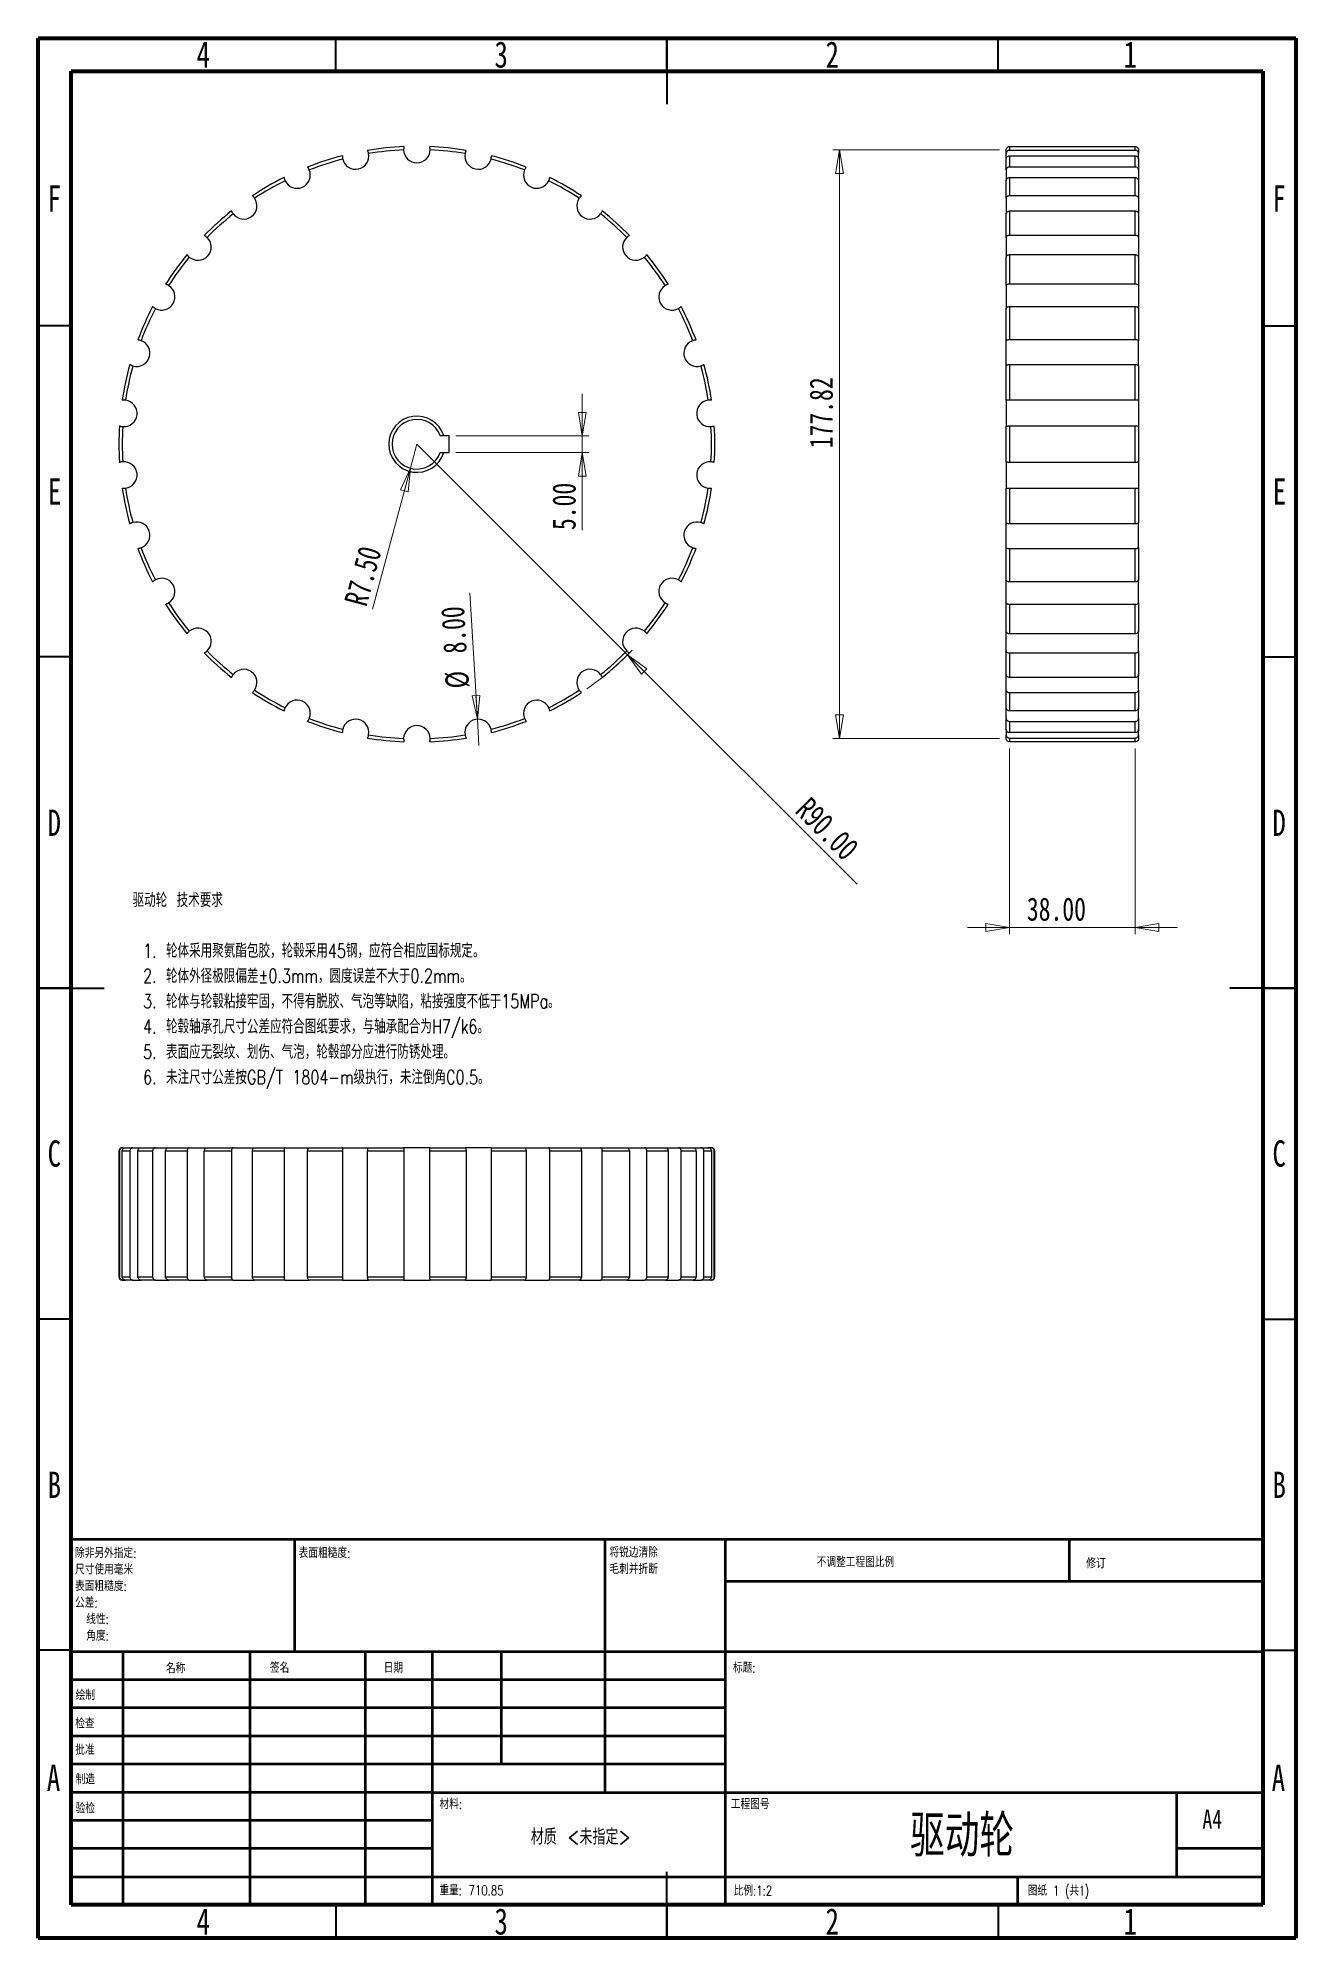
# Model space of a CAD drawing. Header units: millimetres. Extents: x 15 to 205, y 5 to 292.
import ezdxf

# ---------------------------------------------------------------- set-up
doc = ezdxf.new("R2010")
doc.units = ezdxf.units.MM
doc.styles.add('SLDTEXTSTYLE0', font='TXT', dxfattribs={"width": 0.75, "bigfont": 'bigfont'})
doc.styles.add('SLDTEXTSTYLE1', font='TXT', dxfattribs={"width": 0.75})
doc.styles.add('SLDTEXTSTYLE2', font='TXT', dxfattribs={"width": 0.694444, "bigfont": 'bigfont'})
doc.dimstyles.new('SLDDIMSTYLE0', dxfattribs={"dimtxt": 3.5, "dimasz": 3.556, "dimexe": 0, "dimexo": 0.0625, "dimgap": 0.875, "dimtad": 1, "dimlfac": 2, "dimrnd": 1e-09, "dimzin": 4, "dimdsep": 46, "dimtxsty": 'SLDTEXTSTYLE1', "dimblk1": 'CLOSED', "dimblk2": 'CLOSED', "dimsah": 1, "dimcen": 0, "dimadec": 0, "dimazin": 1, "dimtfac": 1, "dimtofl": 0, "dimtmove": 0, "dimatfit": 3, "dimldrblk": 'CLOSED', "dimfxl": 1, "dimfrac": 2, "dimtolj": 1, "dimtzin": 12, "dimarcsym": 0})
doc.dimstyles.new('SLDDIMSTYLE1', dxfattribs={"dimtxt": 3.5, "dimasz": 3.556, "dimexe": 0, "dimexo": 0.0625, "dimgap": 0.875, "dimtad": 1, "dimlfac": 2, "dimrnd": 1e-09, "dimzin": 4, "dimdsep": 46, "dimtxsty": 'SLDTEXTSTYLE1', "dimblk1": 'CLOSED', "dimblk2": 'CLOSED', "dimsah": 1, "dimcen": 0.09, "dimadec": 0, "dimazin": 1, "dimtfac": 1, "dimtmove": 0, "dimatfit": 0, "dimldrblk": 'CLOSED', "dimfxl": 1, "dimfrac": 2, "dimtolj": 1, "dimtzin": 12, "dimarcsym": 0})
doc.dimstyles.new('SLDDIMSTYLE2', dxfattribs={"dimtxt": 3.5, "dimasz": 3.556, "dimexe": 0, "dimexo": 0.0625, "dimgap": 0.875, "dimtad": 1, "dimlfac": 2, "dimrnd": 1e-09, "dimzin": 4, "dimdsep": 46, "dimtxsty": 'SLDTEXTSTYLE1', "dimblk1": 'NONE', "dimblk2": 'CLOSED', "dimsah": 1, "dimcen": 0, "dimadec": 0, "dimazin": 1, "dimtfac": 1, "dimtmove": 0, "dimatfit": 3, "dimldrblk": 'NONE', "dimfxl": 1, "dimfrac": 2, "dimtolj": 1, "dimtzin": 12, "dimarcsym": 0})
doc.dimstyles.new('SLDDIMSTYLE3', dxfattribs={"dimtxt": 3.5, "dimasz": 3.556, "dimexe": 0, "dimexo": 0.0625, "dimgap": 0.875, "dimtad": 1, "dimlfac": 2, "dimrnd": 1e-09, "dimzin": 12, "dimdsep": 46, "dimtxsty": 'SLDTEXTSTYLE1', "dimblk1": 'CLOSED', "dimblk2": 'CLOSED', "dimsah": 1, "dimcen": 0.09, "dimadec": 0, "dimazin": 3, "dimtfac": 1, "dimtofl": 0, "dimtmove": 0, "dimatfit": 3, "dimldrblk": 'CLOSED', "dimfxl": 1, "dimfrac": 2, "dimtolj": 1, "dimtzin": 12, "dimarcsym": 0})

msp = doc.modelspace()

# ---------------------------------------------------------------- texts
at = {"color": 7, "linetype": 'Continuous', "lineweight": 0}
for s, insert, char_height, attachment_point, style in [('4', (39.96, 291.4855), 3.9687, 2, 'SLDTEXTSTYLE1'), ('3', (84.96, 291.4855), 3.9687, 2, 'SLDTEXTSTYLE1'), ('2', (134.96, 291.4855), 3.9687, 2, 'SLDTEXTSTYLE1'), ('1', (179.96, 291.4855), 3.9687, 2, 'SLDTEXTSTYLE1'), ('F', (17.4577, 269.7355), 3.9687, 2, 'SLDTEXTSTYLE1'), ('F', (202.4577, 269.7355), 3.9687, 2, 'SLDTEXTSTYLE1'), ('E', (17.5078, 225.4855), 3.9687, 2, 'SLDTEXTSTYLE1'), ('E', (202.5078, 225.4855), 3.9687, 2, 'SLDTEXTSTYLE1'), ('D', (17.4527, 175.441), 3.9687, 2, 'SLDTEXTSTYLE1'), ('D', (202.4527, 175.441), 3.9687, 2, 'SLDTEXTSTYLE1'), ('C', (17.4587, 125.4855), 3.9687, 2, 'SLDTEXTSTYLE1'), ('C', (202.4587, 125.4855), 3.9687, 2, 'SLDTEXTSTYLE1'), ('B', (17.4706, 75.441), 3.9687, 2, 'SLDTEXTSTYLE1'), ('B', (202.4706, 75.441), 3.9687, 2, 'SLDTEXTSTYLE1'), ('表面粗糙度:', (54.3713, 63.9193), 1.5, 1, 'SLDTEXTSTYLE0'), ('不调整工程图比例', (132.6146, 62.533), 1.5, 1, 'SLDTEXTSTYLE0'), ('修订', (173.3276, 62.3349), 1.5, 1, 'SLDTEXTSTYLE0'), ('名称', (34.3222, 46.5015), 1.5, 1, 'SLDTEXTSTYLE0'), ('签名', (50.0336, 46.5618), 1.5, 1, 'SLDTEXTSTYLE0'), ('日期', (67.2147, 46.5762), 1.5, 1, 'SLDTEXTSTYLE0'), ('标题:', (119.9562, 46.5762), 1.5, 1, 'SLDTEXTSTYLE0'), ('绘制', (20.6847, 42.4297), 1.5, 1, 'SLDTEXTSTYLE0'), ('检查', (20.6236, 38.1544), 1.5, 1, 'SLDTEXTSTYLE0'), ('批准', (20.6216, 34.1768), 1.5, 1, 'SLDTEXTSTYLE0'), ('A', (17.3397, 31.191), 3.9687, 2, 'SLDTEXTSTYLE1'), ('制造', (20.6822, 29.7337), 1.5, 1, 'SLDTEXTSTYLE0'), ('A', (202.3397, 31.191), 3.9687, 2, 'SLDTEXTSTYLE1'), ('材料:', (75.6459, 25.9861), 1.5, 1, 'SLDTEXTSTYLE0'), ('工程图号', (119.6287, 25.9861), 1.5, 1, 'SLDTEXTSTYLE0'), ('验检', (20.6769, 25.3496), 1.5, 1, 'SLDTEXTSTYLE0'), ('驱动轮', (154.5726, 23.6069), 6.35, 2, 'SLDTEXTSTYLE0'), ('A4', (190.8712, 24.4064), 2.91042, 1, 'SLDTEXTSTYLE1'), ('材质 <未指定>', (96.9665, 21.4856), 2.38125, 2, 'SLDTEXTSTYLE0'), ('重量: 710.85', (75.6178, 12.9493), 1.4986, 1, 'SLDTEXTSTYLE0'), ('比例:1:2', (120.074, 12.9001), 1.5, 1, 'SLDTEXTSTYLE0'), ('图纸 1 (共1)', (164.4783, 12.9001), 1.5, 1, 'SLDTEXTSTYLE2'), ('4', (39.96, 9.4855), 3.9687, 2, 'SLDTEXTSTYLE1'), ('3', (84.96, 9.4855), 3.9687, 2, 'SLDTEXTSTYLE1'), ('2', (134.96, 9.4855), 3.9687, 2, 'SLDTEXTSTYLE1'), ('1', (179.96, 9.4855), 3.9687, 2, 'SLDTEXTSTYLE1')]:
    msp.add_mtext(s, dxfattribs=dict(at, insert=insert, char_height=char_height, attachment_point=attachment_point, style=style))

# ---------------------------------------------------------------- blocks, each defined once
blk = doc.blocks.new('SW_NOTE_0')
at = {"color": 0, "linetype": 'Continuous', "lineweight": 0, "attachment_point": 1, "style": 'SLDTEXTSTYLE0'}
for s, insert, char_height in [('驱动轮 技术要求', (0, 2.73), 2.117), ('1. 轮体采用聚氨酯包胶，轮毂采用45钢，应符合相应国标规定。', (1.59, -4.92), 2.1167), ('2. 轮体外径极限偏差±0.3mm，圆度误差不大于0.2mm。', (1.59, -8.74), 2.1167), ('3. 轮体与轮毂粘接牢固，不得有脱胶、气泡等缺陷，粘接强度不低于15MPa。', (1.59, -12.56), 2.1167), ('4. 轮毂轴承孔尺寸公差应符合图纸要求，与轴承配合为H7/k6。', (1.59, -16.38), 2.1167), ('5. 表面应无裂纹、划伤、气泡，轮毂部分应进行防锈处理。', (1.59, -20.2), 2.1167), ('6. 未注尺寸公差按GB/T 1804-m级执行，未注倒角C0.5。', (1.59, -24.03), 2.1167)]:
    blk.add_mtext(s, dxfattribs=dict(at, insert=insert, char_height=char_height))
blk = doc.blocks.new('SW_NOTE_0_1')
at = {"color": 0, "linetype": 'Continuous', "lineweight": 0, "char_height": 1.5, "attachment_point": 1, "style": 'SLDTEXTSTYLE0'}
for s, insert in [('除非另外指定:', (0, 1.93)), ('尺寸使用毫米', (0, -0.57)), ('表面粗糙度:', (0, -3.07)), ('公差:', (0, -5.57)), ('线性:', (1.69, -8.07)), ('角度:', (1.69, -10.57))]:
    blk.add_mtext(s, dxfattribs=dict(at, insert=insert))
blk = doc.blocks.new('SW_NOTE_0_2')
at = {"color": 0, "linetype": 'Continuous', "lineweight": 0, "char_height": 1.5, "attachment_point": 1, "style": 'SLDTEXTSTYLE0'}
for s, insert in [('将锐边清除', (0, 1.93)), ('毛刺并折断', (0, -0.57))]:
    blk.add_mtext(s, dxfattribs=dict(at, insert=insert))
blk = doc.blocks.new('_Closed')
at = {"color": 0, "linetype": 'ByBlock', "lineweight": -2}
for p, q in [((-1, 0.166667), (0, 0)), ((-1, 0.166667), (-1, -0.166667)), ((0, 0), (-1, -0.166667)), ((0, 0), (-1, 0))]:
    blk.add_line(p, q, dxfattribs=at)
blk = doc.blocks.new('_D')
at = {"color": 7, "linetype": 'Continuous', "lineweight": 0, "transparency": 16777216}
for q in [(72.22, 230.64), (138.7, 164.16)]:
    blk.add_line((104.04, 198.82), q, dxfattribs=at)
at = {"color": 7, "linetype": 'Continuous', "lineweight": 18, "transparency": 16777216}
blk.add_arc((72.22, 230.64), 45, 304.7934, 316.273, dxfattribs=at)
at = {"color": 7, "linetype": 'Continuous', "lineweight": 18, "transparency": 16777216, "xscale": 3.556, "yscale": 3.556, "rotation": 135.0000000000003}
blk.add_blockref('_Closed', (104.04, 198.82), dxfattribs=at)
at = {"color": 7, "linetype": 'Continuous', "lineweight": 18, "transparency": 16777216, "insert": (131.66, 177.59), "char_height": 3.5, "attachment_point": 1, "rotation": 315, "style": 'SLDTEXTSTYLE1'}
blk.add_mtext('R90.00', dxfattribs=at)
blk = doc.blocks.new('_D_1')
at = {"color": 7, "linetype": 'Continuous', "lineweight": 0, "transparency": 16777216}
for p, q in [((97.21, 231.89), (97.21, 238.24)), ((78.12, 231.89), (98.21, 231.89)), ((97.21, 229.39), (97.21, 231.89)), ((78.12, 229.39), (98.21, 229.39)), ((97.21, 229.39), (97.21, 217.67))]:
    blk.add_line(p, q, dxfattribs=at)
at = {"color": 7, "linetype": 'Continuous', "lineweight": 18, "transparency": 16777216, "xscale": 3.556, "yscale": 3.556}
for p, rotation in [((97.21, 231.89), 270.0000000000004), ((97.21, 229.39), 90.0000000000004)]:
    blk.add_blockref('_Closed', p, dxfattribs=dict(at, rotation=rotation))
at = {"color": 7, "linetype": 'Continuous', "lineweight": 18, "transparency": 16777216, "insert": (92.7, 217.67), "char_height": 3.5, "attachment_point": 1, "rotation": 90, "style": 'SLDTEXTSTYLE1'}
blk.add_mtext('5.00', dxfattribs=at)
blk = doc.blocks.new('_D_2')
at = {"color": 7, "linetype": 'Continuous', "lineweight": 0, "transparency": 16777216}
for q in [(72.22, 230.64), (65.54, 205.71)]:
    blk.add_line((71.25, 227.02), q, dxfattribs=at)
at = {"color": 7, "linetype": 'Continuous', "lineweight": 18, "transparency": 16777216, "xscale": 3.556, "yscale": 3.556, "rotation": 75.00000000000024}
blk.add_blockref('_Closed', (71.25, 227.02), dxfattribs=at)
at = {"color": 7, "linetype": 'Continuous', "lineweight": 18, "transparency": 16777216, "insert": (61.21, 206.87), "char_height": 3.5, "attachment_point": 1, "rotation": 75, "style": 'SLDTEXTSTYLE1'}
blk.add_mtext('R7.50', dxfattribs=at)
blk = doc.blocks.new('_D_3')
at = {"color": 7, "linetype": 'Continuous', "lineweight": 0, "transparency": 16777216}
for q in [(80.23, 208.21), (81.59, 185.12)]:
    blk.add_line((81.36, 189.11), q, dxfattribs=at)
at = {"color": 7, "linetype": 'Continuous', "lineweight": 18, "transparency": 16777216, "xscale": 3.556, "yscale": 3.556, "rotation": 273.3932503962348}
blk.add_blockref('_Closed', (81.36, 189.11), dxfattribs=at)
at = {"color": 7, "linetype": 'Continuous', "lineweight": 18, "transparency": 16777216, "char_height": 3.5, "attachment_point": 1, "rotation": 93.3933, "style": 'SLDTEXTSTYLE1'}
for s, insert in [('8.00', (76.26, 198.91)), ('%%c', (76.62, 193.64))]:
    blk.add_mtext(s, dxfattribs=dict(at, insert=insert))
blk = doc.blocks.new('_None')
blk = doc.blocks.new('_D_4')
at = {"color": 7, "linetype": 'Continuous', "lineweight": 0, "transparency": 16777216}
for p, q in [((160.23, 275.1), (135.04, 275.1)), ((136.04, 186.19), (136.04, 275.1)), ((160.23, 186.19), (135.04, 186.19))]:
    blk.add_line(p, q, dxfattribs=at)
at = {"color": 7, "linetype": 'Continuous', "lineweight": 18, "transparency": 16777216, "xscale": 3.556, "yscale": 3.556}
for p, rotation in [((136.04, 275.1), 90.0000000000004), ((136.04, 186.19), 270.0000000000004)]:
    blk.add_blockref('_Closed', p, dxfattribs=dict(at, rotation=rotation))
at = {"color": 7, "linetype": 'Continuous', "lineweight": 18, "transparency": 16777216, "insert": (131.53, 230.03), "char_height": 3.5, "attachment_point": 1, "rotation": 90, "style": 'SLDTEXTSTYLE1'}
blk.add_mtext('177.82', dxfattribs=at)
blk = doc.blocks.new('_D_5')
at = {"color": 7, "linetype": 'Continuous', "lineweight": 0, "transparency": 16777216}
for p, q in [((161.73, 184.68), (161.73, 156.65)), ((180.73, 184.68), (180.73, 156.65)), ((161.73, 157.65), (155.38, 157.65)), ((180.73, 157.65), (161.73, 157.65)), ((180.73, 157.65), (187.08, 157.65))]:
    blk.add_line(p, q, dxfattribs=at)
at = {"color": 7, "linetype": 'Continuous', "lineweight": 18, "transparency": 16777216, "xscale": 3.556, "yscale": 3.556}
blk.add_blockref('_Closed', (161.73, 157.65), dxfattribs=at)
at = {"color": 7, "linetype": 'Continuous', "lineweight": 18, "transparency": 16777216, "xscale": 3.556, "yscale": 3.556, "rotation": 180.0000000000004}
blk.add_blockref('_Closed', (180.73, 157.65), dxfattribs=at)
at = {"color": 7, "linetype": 'Continuous', "lineweight": 18, "transparency": 16777216, "insert": (164.35, 162.17), "char_height": 3.5, "attachment_point": 1, "style": 'SLDTEXTSTYLE1'}
blk.add_mtext('38.00', dxfattribs=at)

# ---------------------------------------------------------------- dimensions: what is measured, and where the dimension line sits
at = {"color": 7, "linetype": 'Continuous', "lineweight": 18}
for base, p1, p2, dimstyle, picture, middle in [((136.0444, 275.0968), (161.226, 186.1867), (161.226, 275.0968), 'SLDDIMSTYLE3', '_D_4', (136.0444, 237.1409)), ((97.21, 231.8918), (77.1242, 229.3918), (77.1242, 231.8918), 'SLDDIMSTYLE1', '_D_1', (97.21, 222.1999))]:
    dim = msp.add_linear_dim(base=base, p1=p1, p2=p2, angle=90, dimstyle=dimstyle, dxfattribs=at)
    dim.commit()
    dim.dimension.update_dxf_attribs({"geometry": picture, "text_midpoint": middle, "dimtype": 160})
for mpoint, picture, middle in [((71.2536, 227.0196), '_D_2', (67.0326, 211.2663)), ((104.044, 198.822), '_D', (133.616, 169.25))]:
    dim = msp.add_radius_dim(center=(72.2242, 230.6418), mpoint=mpoint, dimstyle='SLDDIMSTYLE0', dxfattribs=at)
    dim.commit()
    dim.dimension.update_dxf_attribs({"geometry": picture, "text_midpoint": middle, "dimtype": 164})
dim = msp.add_diameter_dim_2p(p1=(81.5947, 185.1177), p2=(81.3579, 189.1107), dimstyle='SLDDIMSTYLE2', dxfattribs=at)
dim.commit()
dim.dimension.update_dxf_attribs({"geometry": '_D_3', "text_midpoint": (80.6336, 201.3266), "dimtype": 163})
dim = msp.add_linear_dim(base=(161.726, 157.6542), p1=(180.726, 185.6839), p2=(161.726, 185.6839), dimstyle='SLDDIMSTYLE1', dxfattribs=at)
dim.commit()
dim.dimension.update_dxf_attribs({"geometry": '_D_5', "text_midpoint": (170.1693, 157.6542), "dimtype": 160})

# ---------------------------------------------------------------- linework, layer by layer
at = {"color": 7, "linetype": 'Continuous', "lineweight": 70}
for p, q in [((15, 5), (15, 292)), ((15, 292), (205, 292)), ((205, 292), (205, 5)), ((20, 10), (20, 287)), ((20, 287), (200, 287)), ((200, 287), (200, 10)), ((200, 10), (20, 10)), ((205, 5), (15, 5))]:
    msp.add_line(p, q, dxfattribs=at)
at = {"color": 7, "linetype": 'Continuous', "lineweight": 35}
for p, q in [((60, 287), (60, 292)), ((110, 292), (110, 282)), ((110, 287), (110, 292)), ((160, 287), (160, 292)), ((20, 248.5), (15, 248.5)), ((200, 248.5), (205, 248.5)), ((20, 198.5), (15, 198.5)), ((200, 198.5), (205, 198.5)), ((15, 148.5), (25, 148.5)), ((20, 148.5), (15, 148.5)), ((205, 148.5), (195, 148.5)), ((200, 148.5), (205, 148.5)), ((20, 98.5), (15, 98.5)), ((200, 98.5), (205, 98.5)), ((20, 48.5), (15, 48.5)), ((200, 48.5), (205, 48.5)), ((110, 5), (110, 15)), ((60, 10), (60, 5)), ((110, 10), (110, 5)), ((160, 10), (160, 5))]:
    msp.add_line(p, q, dxfattribs=at)
at = {"color": 7, "linetype": 'Continuous', "lineweight": 25}
for p, q in [((161.726, 275.5997), (161.726, 275.022)), ((161.726, 275.5997), (180.726, 275.5997)), ((180.726, 275.022), (180.726, 275.5997)), ((161.226, 274.5411), (161.226, 275.0968)), ((161.226, 273.7097), (161.226, 274.5411)), ((161.226, 272.0668), (161.226, 273.7097)), ((180.726, 275.022), (161.726, 275.022)), ((161.726, 274.2124), (161.726, 272.5047)), ((161.726, 274.2124), (180.726, 274.2124)), ((180.726, 272.5047), (180.726, 274.2124)), ((181.226, 275.0968), (181.226, 274.5411)), ((181.226, 273.6998), (181.226, 274.5411)), ((181.226, 273.7097), (181.226, 272.0668)), ((161.226, 272.0668), (161.226, 270.4326)), ((161.226, 267.782), (161.226, 270.4402)), ((180.726, 272.5047), (161.726, 272.5047)), ((161.726, 270.921), (161.726, 268.1578)), ((161.726, 270.921), (180.726, 270.921)), ((180.726, 268.1578), (180.726, 270.921)), ((181.226, 272.0668), (181.226, 270.4326)), ((181.226, 270.4402), (181.226, 267.782)), ((161.226, 267.782), (161.226, 265.4168)), ((180.726, 268.1578), (161.726, 268.1578)), ((181.226, 267.782), (181.226, 265.4168)), ((161.226, 261.8739), (161.226, 265.4314)), ((161.726, 265.8691), (161.726, 262.1713)), ((161.726, 265.8691), (180.726, 265.8691)), ((180.726, 262.1713), (180.726, 265.8691)), ((181.226, 265.4314), (181.226, 261.8739)), ((161.226, 261.8739), (161.226, 258.8794)), ((180.726, 262.1713), (161.726, 262.1713)), ((181.226, 261.8739), (181.226, 258.8794)), ((161.226, 254.6009), (161.226, 258.9021)), ((161.726, 259.2777), (161.726, 254.8068)), ((161.726, 259.2777), (180.726, 259.2777)), ((180.726, 254.8068), (180.726, 259.2777)), ((181.226, 258.9021), (181.226, 254.6009)), ((161.226, 254.6009), (161.226, 251.1377)), ((180.726, 254.8068), (161.726, 254.8068)), ((181.226, 254.6009), (181.226, 251.1377)), ((161.226, 246.2808), (161.226, 251.1377)), ((161.726, 251.4347), (161.726, 246.3861)), ((161.726, 251.4347), (180.726, 251.4347)), ((180.726, 246.3861), (180.726, 251.4347)), ((181.226, 251.1377), (181.226, 246.2808)), ((161.226, 242.4775), (161.226, 246.2808)), ((180.726, 246.3861), (161.726, 246.3861)), ((181.226, 242.4775), (181.226, 246.2808)), ((161.226, 237.2772), (161.226, 242.4775)), ((161.726, 242.6829), (161.726, 237.2774)), ((161.726, 242.6829), (180.726, 242.6829)), ((180.726, 237.2774), (180.726, 242.6829)), ((181.226, 242.4775), (181.226, 237.2772)), ((161.226, 237.2772), (161.226, 233.3001)), ((180.726, 237.2774), (161.726, 237.2774)), ((181.226, 237.2772), (181.226, 233.3001)), ((161.226, 227.9835), (161.226, 233.3001)), ((161.726, 233.4049), (161.726, 227.8786)), ((161.726, 233.4049), (180.726, 233.4049)), ((180.726, 227.8786), (180.726, 233.4049)), ((181.226, 233.3001), (181.226, 227.9835)), ((77.1242, 231.8918), (76.2862, 231.8918)), ((77.1242, 229.3918), (77.1242, 231.8918)), ((76.2862, 229.3918), (77.1242, 229.3918)), ((161.226, 227.9835), (161.226, 224.0064)), ((180.726, 227.8786), (161.726, 227.8786)), ((181.226, 227.9835), (181.226, 224.0064)), ((161.226, 218.8061), (161.226, 224.0064)), ((161.726, 224.0062), (180.726, 224.0062)), ((161.726, 224.0062), (161.726, 218.6006)), ((180.726, 218.6006), (180.726, 224.0062)), ((181.226, 224.0064), (181.226, 218.8061)), ((161.226, 215.0028), (161.226, 218.8061)), ((180.726, 218.6006), (161.726, 218.6006)), ((181.226, 215.0028), (181.226, 218.8061)), ((161.226, 210.1459), (161.226, 215.0028)), ((161.726, 214.8974), (180.726, 214.8974)), ((161.726, 214.8974), (161.726, 209.8489)), ((180.726, 209.8489), (180.726, 214.8974)), ((181.226, 215.0028), (181.226, 210.1459)), ((161.226, 206.6826), (161.226, 210.1459)), ((180.726, 209.8489), (161.726, 209.8489)), ((181.226, 206.6826), (181.226, 210.1459)), ((161.226, 202.3815), (161.226, 206.6826)), ((181.226, 206.6826), (181.226, 202.3815)), ((161.726, 206.4768), (180.726, 206.4768)), ((161.726, 206.4768), (161.726, 202.0059)), ((180.726, 202.0059), (180.726, 206.4768)), ((161.226, 199.4096), (161.226, 202.4042)), ((180.726, 202.0059), (161.726, 202.0059)), ((181.226, 199.4096), (181.226, 202.4042)), ((161.226, 195.8522), (161.226, 199.4096)), ((161.726, 199.1123), (180.726, 199.1123)), ((161.726, 199.1123), (161.726, 195.4145)), ((180.726, 195.4145), (180.726, 199.1123)), ((181.226, 199.4096), (181.226, 195.8522)), ((161.226, 193.5016), (161.226, 195.8668)), ((180.726, 195.4145), (161.726, 195.4145)), ((181.226, 193.5016), (181.226, 195.8668)), ((161.226, 190.8433), (161.226, 193.5016)), ((161.726, 193.1258), (180.726, 193.1258)), ((161.726, 193.1258), (161.726, 190.3626)), ((180.726, 190.3626), (180.726, 193.1258)), ((181.226, 193.5016), (181.226, 190.8433)), ((161.226, 189.2168), (161.226, 190.851)), ((180.726, 190.3626), (161.726, 190.3626)), ((181.226, 189.2168), (181.226, 190.851)), ((161.226, 187.5739), (161.226, 189.2168)), ((161.226, 187.5739), (161.226, 186.7425)), ((161.226, 186.1867), (161.226, 186.7425)), ((161.726, 188.7789), (180.726, 188.7789)), ((161.726, 188.7789), (161.726, 187.0711)), ((180.726, 187.0711), (161.726, 187.0711)), ((180.726, 187.0711), (180.726, 188.7789)), ((181.226, 189.2168), (181.226, 187.5739)), ((181.226, 186.7425), (181.226, 187.5765)), ((181.226, 186.7425), (181.226, 186.1867)), ((161.726, 186.2616), (180.726, 186.2616)), ((161.726, 186.2616), (161.726, 185.6839)), ((180.726, 185.6839), (161.726, 185.6839)), ((180.726, 185.6839), (180.726, 186.2616)), ((27.2242, 123.8754), (27.2242, 104.8754)), ((27.3091, 123.8754), (27.2242, 123.8754)), ((27.3091, 123.8754), (27.3091, 104.8754)), ((28.8651, 123.8754), (27.7161, 123.8754)), ((27.7161, 104.8754), (27.7161, 123.8754)), ((27.7242, 124.3754), (27.8037, 124.3754)), ((27.8037, 124.3754), (28.2265, 124.3754)), ((28.2217, 124.3754), (29.3271, 124.3754)), ((28.8651, 123.8754), (28.8651, 104.8754)), ((29.3271, 124.3754), (30.5751, 124.3754)), ((32.3161, 123.8754), (30.0684, 123.8754)), ((30.0684, 104.8754), (30.0684, 123.8754)), ((30.5628, 124.3754), (32.7253, 124.3754)), ((32.3161, 123.8754), (32.3161, 104.8754)), ((32.7253, 124.3754), (34.743, 124.3754)), ((37.5113, 123.8754), (34.263, 123.8754)), ((34.263, 104.8754), (34.263, 123.8754)), ((34.7248, 124.3754), (37.8497, 124.3754)), ((37.5113, 123.8754), (37.5113, 104.8754)), ((37.8497, 124.3754), (40.5478, 124.3754)), ((44.2236, 123.8754), (40.1167, 123.8754)), ((40.1167, 104.8754), (40.1167, 123.8754)), ((40.5256, 124.3754), (44.4766, 124.3754)), ((44.2236, 123.8754), (44.2236, 104.8754)), ((44.4766, 124.3754), (47.7118, 124.3754)), ((52.1596, 123.8754), (47.3737, 123.8754)), ((47.3737, 104.8754), (47.3737, 123.8754)), ((47.7118, 124.3754), (52.3161, 124.3754)), ((52.1596, 123.8754), (52.1596, 104.8754)), ((52.3161, 124.3754), (55.9693, 124.3754)), ((60.9726, 123.8754), (55.7168, 123.8754)), ((55.7168, 104.8754), (55.7168, 123.8754)), ((55.9693, 124.3754), (61.0257, 124.3754)), ((60.9726, 123.8754), (60.9726, 104.8754)), ((61.0257, 124.3754), (64.9373, 124.3754)), ((70.2773, 123.8754), (64.7813, 123.8754)), ((64.7813, 104.8754), (64.7813, 123.8754)), ((64.9373, 124.3754), (70.2247, 124.3754)), ((74.2237, 124.3754), (70.2247, 124.3754)), ((70.2773, 123.8754), (70.2773, 104.8754)), ((79.6671, 123.8754), (74.1711, 123.8754)), ((74.1711, 104.8754), (74.1711, 123.8754)), ((74.2237, 124.3754), (79.5111, 124.3754)), ((83.4227, 124.3754), (79.5111, 124.3754)), ((79.6671, 123.8754), (79.6671, 104.8754)), ((83.4227, 124.3754), (88.4791, 124.3754)), ((83.4758, 104.8754), (83.4758, 123.8754)), ((88.7317, 123.8754), (83.4758, 123.8754)), ((88.473, 124.3754), (92.1323, 124.3754)), ((88.7317, 123.8754), (88.7317, 104.8754)), ((92.1323, 124.3754), (96.7366, 124.3754)), ((92.2888, 104.8754), (92.2888, 123.8754)), ((97.0747, 123.8754), (92.2888, 123.8754)), ((96.7344, 124.3754), (99.9719, 124.3754)), ((97.0747, 123.8754), (97.0747, 104.8754)), ((99.9719, 124.3754), (103.9228, 124.3754)), ((100.2248, 104.8754), (100.2248, 123.8754)), ((104.3317, 123.8754), (100.2248, 123.8754)), ((103.9174, 124.3754), (106.5987, 124.3754)), ((104.3317, 123.8754), (104.3317, 104.8754)), ((106.5987, 124.3754), (109.7237, 124.3754)), ((106.9371, 104.8754), (106.9371, 123.8754)), ((110.1854, 123.8754), (106.9371, 123.8754)), ((109.7172, 124.3754), (111.7232, 124.3754)), ((110.1854, 123.8754), (110.1854, 104.8754)), ((111.7232, 124.3754), (113.8856, 124.3754)), ((112.1323, 104.8754), (112.1323, 123.8754)), ((114.3801, 123.8754), (112.1323, 123.8754)), ((113.8805, 124.3754), (115.1214, 124.3754)), ((114.3801, 123.8754), (114.3801, 104.8754)), ((115.1214, 124.3754), (116.2267, 124.3754)), ((115.5833, 104.8754), (115.5833, 123.8754)), ((116.7323, 123.8754), (115.5833, 123.8754)), ((116.6447, 124.3754), (116.2219, 124.3754)), ((116.6447, 124.3754), (116.7242, 124.3754)), ((116.7323, 123.8754), (116.7323, 104.8754)), ((117.1393, 104.8754), (117.1393, 123.8754)), ((117.2242, 123.8754), (117.1393, 123.8754)), ((117.2242, 104.8754), (117.2242, 123.8754)), ((27.2242, 104.8754), (27.3091, 104.8754)), ((27.7161, 104.8754), (28.8651, 104.8754)), ((27.8037, 104.3754), (27.7242, 104.3754)), ((27.8037, 104.3754), (28.2265, 104.3754)), ((29.3271, 104.3754), (28.2217, 104.3754)), ((29.3271, 104.3754), (30.5751, 104.3754)), ((30.0684, 104.8754), (32.3161, 104.8754)), ((32.7253, 104.3754), (30.5628, 104.3754)), ((32.7253, 104.3754), (34.743, 104.3754)), ((34.263, 104.8754), (37.5113, 104.8754)), ((37.8497, 104.3754), (34.7248, 104.3754)), ((37.8497, 104.3754), (40.5478, 104.3754)), ((40.1167, 104.8754), (44.2236, 104.8754)), ((44.4766, 104.3754), (40.5256, 104.3754)), ((44.4766, 104.3754), (47.7118, 104.3754)), ((47.3737, 104.8754), (52.1596, 104.8754)), ((52.3161, 104.3754), (47.7118, 104.3754)), ((52.3161, 104.3754), (55.9693, 104.3754)), ((55.7168, 104.8754), (60.9726, 104.8754)), ((61.0257, 104.3754), (55.9693, 104.3754)), ((61.0257, 104.3754), (64.9373, 104.3754)), ((64.7813, 104.8754), (70.2773, 104.8754)), ((70.2247, 104.3754), (64.9373, 104.3754)), ((70.2247, 104.3754), (74.2237, 104.3754)), ((74.1711, 104.8754), (79.6671, 104.8754)), ((79.5111, 104.3754), (74.2237, 104.3754)), ((79.5111, 104.3754), (83.4227, 104.3754)), ((88.4791, 104.3754), (83.4227, 104.3754)), ((83.4758, 104.8754), (88.7317, 104.8754)), ((88.473, 104.3754), (92.1323, 104.3754)), ((96.7366, 104.3754), (92.1323, 104.3754)), ((92.2888, 104.8754), (97.0747, 104.8754)), ((96.7344, 104.3754), (99.9719, 104.3754)), ((103.9228, 104.3754), (99.9719, 104.3754)), ((100.2248, 104.8754), (104.3317, 104.8754)), ((103.9174, 104.3754), (106.5987, 104.3754)), ((109.7237, 104.3754), (106.5987, 104.3754)), ((106.9371, 104.8754), (110.1854, 104.8754)), ((109.7172, 104.3754), (111.7232, 104.3754)), ((113.8856, 104.3754), (111.7232, 104.3754)), ((112.1323, 104.8754), (114.3801, 104.8754)), ((113.8805, 104.3754), (115.1214, 104.3754)), ((116.2267, 104.3754), (115.1214, 104.3754)), ((115.5833, 104.8754), (116.7323, 104.8754)), ((116.6447, 104.3754), (116.2219, 104.3754)), ((116.7242, 104.3754), (116.6447, 104.3754)), ((117.1393, 104.8754), (117.2242, 104.8754))]:
    msp.add_line(p, q, dxfattribs=at)
at = {"color": 7, "linetype": 'Continuous', "lineweight": 50}
for p, q in [((20, 65.25), (200, 65.25)), ((20, 65.25), (20, 10)), ((53.8, 48.25), (53.8, 65.25)), ((100.6, 65.25), (100.6, 27)), ((118.8, 65.25), (118.8, 10)), ((170.8, 58.875), (170.8, 65.25)), ((200, 58.875), (118.8, 58.875)), ((200, 48.25), (20, 48.25)), ((27.8, 48.25), (27.8, 10)), ((46.991, 48.25), (46.991, 10)), ((64.3989, 48.25), (64.3989, 10)), ((74.6, 10), (74.6, 48.25)), ((85, 31.25), (85, 48.25)), ((118.8, 44), (20, 44)), ((118.8, 39.75), (20, 39.75)), ((118.8, 35.5), (20, 35.5)), ((118.8, 31.25), (20, 31.25)), ((74.6, 27), (20, 27)), ((74.6, 27), (200, 27)), ((187, 14.25), (187, 27)), ((74.6, 22.7499), (20, 22.7499)), ((74.6, 18.5), (20, 18.5)), ((200, 18.5), (187, 18.5)), ((20, 14.25), (200, 14.25)), ((163, 10), (163, 14.25))]:
    msp.add_line(p, q, dxfattribs=at)
at = {"color": 7, "linetype": 'Continuous', "lineweight": 25}
for centre, radius, start, end in [((72.2242, 230.6418), 45, 92.479624, 99.520376), ((72.2242, 230.6418), 45, 80.479624, 87.520376), ((72.2242, 230.6418), 45, 104.479624, 111.520376), ((72.2242, 230.6418), 44.5, 104.575308, 111.424692), ((62.9721, 274.1694), 2, 193.287654, 10.712346), ((72.2242, 230.6418), 44.5, 92.575308, 99.424692), ((72.2242, 275.1418), 2, 181.287654, 358.712346), ((72.2242, 230.6418), 44.5, 80.575308, 87.424692), ((81.4763, 274.1694), 2, 169.287654, 346.712346), ((72.2242, 230.6418), 44.5, 68.575308, 75.424692), ((72.2242, 230.6418), 45, 68.479624, 75.520376), ((72.2242, 230.6418), 45, 116.479624, 123.520376), ((72.2242, 230.6418), 44.5, 116.575308, 123.424692), ((54.1244, 271.2946), 2, 205.287654, 22.712346), ((90.324, 271.2946), 2, 157.287654, 334.712346), ((72.2242, 230.6418), 44.5, 56.575308, 63.424692), ((72.2242, 230.6418), 45, 56.479624, 63.520376), ((46.0678, 266.643), 2, 217.287654, 34.712346), ((98.3807, 266.643), 2, 145.287654, 322.712346), ((72.2242, 230.6418), 45, 128.479624, 135.520376), ((72.2242, 230.6418), 44.5, 128.575308, 135.424692), ((72.2242, 230.6418), 44.5, 44.575308, 51.424692), ((72.2242, 230.6418), 45, 44.479624, 51.520376), ((39.1543, 260.4181), 2, 229.287654, 46.712346), ((105.2942, 260.4181), 2, 133.287654, 310.712346), ((72.2242, 230.6418), 45, 140.479624, 147.520376), ((72.2242, 230.6418), 44.5, 140.575308, 147.424692), ((72.2242, 230.6418), 44.5, 32.575308, 39.424692), ((72.2242, 230.6418), 45, 32.479624, 39.520376), ((33.6861, 252.8918), 2, 241.287654, 58.712346), ((110.7623, 252.8918), 2, 121.287654, 298.712346), ((72.2242, 230.6418), 45, 152.479624, 159.520376), ((72.2242, 230.6418), 44.5, 152.575308, 159.424692), ((72.2242, 230.6418), 44.5, 20.575308, 27.424692), ((72.2242, 230.6418), 45, 20.479624, 27.520376), ((29.9022, 244.393), 2, 253.287654, 70.712346), ((114.5462, 244.393), 2, 109.287654, 286.712346), ((72.2242, 230.6418), 45, 164.479624, 171.520376), ((72.2242, 230.6418), 44.5, 164.575308, 171.424692), ((72.2242, 230.6418), 44.5, 8.575308, 15.424692), ((72.2242, 230.6418), 45, 8.479624, 15.520376), ((27.968, 235.2933), 2, 265.287654, 82.712346), ((116.4804, 235.2933), 2, 97.287654, 274.712346), ((72.2242, 230.6418), 45, 176.479624, 183.520376), ((72.2242, 230.6418), 44.5, 176.575308, 183.424692), ((72.2242, 230.6418), 4.25, 17.104637, 342.895363), ((72.2242, 230.6418), 3.75, 19.471221, 340.528779), ((72.2242, 230.6418), 44.5, 356.575308, 3.424692), ((72.2242, 230.6418), 45, 356.479624, 3.520376), ((27.968, 225.9903), 2, 277.287654, 94.712346), ((116.4804, 225.9903), 2, 85.287654, 262.712346), ((72.2242, 230.6418), 45, 188.479624, 195.520376), ((72.2242, 230.6418), 44.5, 188.575308, 195.424692), ((72.2242, 230.6418), 44.5, 344.575308, 351.424692), ((72.2242, 230.6418), 45, 344.479624, 351.520376), ((29.9022, 216.8905), 2, 289.287654, 106.712346), ((114.5462, 216.8905), 2, 73.287654, 250.712346), ((72.2242, 230.6418), 45, 200.479624, 207.520376), ((72.2242, 230.6418), 44.5, 200.575308, 207.424692), ((72.2242, 230.6418), 44.5, 332.575308, 339.424692), ((72.2242, 230.6418), 45, 332.479624, 339.520376), ((33.6861, 208.3918), 2, 301.287654, 118.712346), ((110.7623, 208.3918), 2, 61.287654, 238.712346), ((72.2242, 230.6418), 44.5, 212.575308, 219.424692), ((72.2242, 230.6418), 44.5, 320.575308, 327.424692), ((72.2242, 230.6418), 45, 212.479624, 219.520376), ((72.2242, 230.6418), 45, 320.479624, 327.520376), ((39.1543, 200.8655), 2, 313.287654, 130.712346), ((105.2942, 200.8655), 2, 49.287654, 226.712346), ((72.2242, 230.6418), 45, 224.479624, 231.520376), ((72.2242, 230.6418), 44.5, 224.575308, 231.424692), ((72.2242, 230.6418), 44.5, 308.575308, 315.424692), ((72.2242, 230.6418), 45, 308.479624, 315.520376), ((46.0678, 194.6405), 2, 325.287654, 142.712346), ((98.3807, 194.6405), 2, 37.287654, 214.712346), ((72.2242, 230.6418), 45, 236.479624, 243.520376), ((72.2242, 230.6418), 44.5, 236.575308, 243.424692), ((72.2242, 230.6418), 44.5, 296.575308, 303.424692), ((72.2242, 230.6418), 45, 296.479624, 303.520376), ((54.1244, 189.989), 2, 337.287654, 154.712346), ((90.324, 189.989), 2, 25.287654, 202.712346), ((72.2242, 230.6418), 45, 248.479624, 255.520376), ((72.2242, 230.6418), 44.5, 248.575308, 255.424692), ((62.9721, 187.1142), 2, 349.287654, 166.712346), ((72.2242, 230.6418), 44.5, 260.575308, 267.424692), ((72.2242, 186.1418), 2, 1.287654, 178.712346), ((72.2242, 230.6418), 44.5, 272.575308, 279.424692), ((81.4763, 187.1142), 2, 13.287654, 190.712346), ((72.2242, 230.6418), 44.5, 284.575308, 291.424692), ((72.2242, 230.6418), 45, 284.479624, 291.520376), ((72.2242, 230.6418), 45, 260.479624, 267.520376), ((72.2242, 230.6418), 45, 272.479624, 279.520376), ((27.7242, 123.8754), 0.5, 90, 180), ((116.7242, 123.8754), 0.5, 0, 90), ((27.7242, 104.8754), 0.5, 180, 270), ((116.7242, 104.8754), 0.5, 270, 0)]:
    msp.add_arc(centre, radius, start, end, dxfattribs=at)
for points in [[(70.2773, 275.5997), (70.2773, 275.5997), (70.2741, 275.5863), (70.2632, 275.5355), (70.2556, 275.498), (70.2411, 275.4056), (70.2341, 275.3497), (70.2252, 275.2292), (70.2232, 275.1632), (70.2247, 275.0968)], [(74.2237, 275.0968), (74.2252, 275.1632), (74.2233, 275.2284), (74.2143, 275.3498), (74.2073, 275.4054), (74.1928, 275.4979), (74.1853, 275.5355), (74.1744, 275.586), (74.1711, 275.5997), (74.1711, 275.5997)], [(161.226, 275.0968), (161.226, 275.1632), (161.2391, 275.2284), (161.2893, 275.3498), (161.3264, 275.4054), (161.4181, 275.4979), (161.4735, 275.5355), (161.5937, 275.586), (161.6596, 275.5997), (161.726, 275.5997)], [(180.726, 275.5997), (180.7924, 275.5997), (180.8575, 275.5863), (180.9784, 275.5355), (181.0337, 275.498), (181.1254, 275.4056), (181.1626, 275.3497), (181.2125, 275.2292), (181.226, 275.1632), (181.226, 275.0968)], [(60.9726, 274.2124), (60.9726, 274.2124), (60.9722, 274.1987), (60.9721, 274.1467), (60.9725, 274.1085), (60.9776, 274.0151), (60.9823, 273.959), (60.9986, 273.8392), (61.0104, 273.7743), (61.0257, 273.7097)], [(64.9373, 274.5411), (64.9249, 274.6064), (64.9095, 274.6697), (64.8755, 274.7866), (64.8571, 274.8395), (64.8237, 274.9269), (64.8085, 274.9621), (64.7874, 275.0094), (64.7813, 275.022), (64.7813, 275.022)], [(79.6671, 275.022), (79.6671, 275.022), (79.6612, 275.0096), (79.64, 274.9622), (79.6248, 274.9271), (79.5914, 274.8397), (79.5729, 274.7865), (79.5391, 274.6705), (79.5235, 274.6064), (79.5111, 274.5411)], [(83.4227, 273.7097), (83.438, 273.7743), (83.4497, 273.8385), (83.4661, 273.959), (83.4709, 274.0149), (83.4759, 274.1084), (83.4763, 274.1467), (83.4762, 274.1984), (83.4758, 274.2124), (83.4758, 274.2124)], [(161.726, 275.022), (161.6596, 275.022), (161.5944, 275.0096), (161.4735, 274.9622), (161.4183, 274.9271), (161.3266, 274.8397), (161.2894, 274.7865), (161.2394, 274.6705), (161.226, 274.6064), (161.226, 274.5411)], [(161.226, 273.7097), (161.226, 273.7743), (161.2391, 273.8385), (161.2893, 273.959), (161.3264, 274.0149), (161.4181, 274.1084), (161.4735, 274.1467), (161.5937, 274.1984), (161.6596, 274.2124), (161.726, 274.2124)], [(181.226, 274.5411), (181.226, 274.6064), (181.2128, 274.6697), (181.1626, 274.7866), (181.1256, 274.8395), (181.0339, 274.9269), (180.9784, 274.9621), (180.8583, 275.0094), (180.7924, 275.022), (180.726, 275.022)], [(180.726, 274.2124), (180.7924, 274.2124), (180.8575, 274.1987), (180.9784, 274.1467), (181.0337, 274.1085), (181.1254, 274.0151), (181.1626, 273.959), (181.2125, 273.8392), (181.226, 273.7743), (181.226, 273.7097)], [(52.1596, 270.921), (52.1596, 270.921), (52.1621, 270.9075), (52.1728, 270.8566), (52.1812, 270.8193), (52.2055, 270.7289), (52.2218, 270.6751), (52.2627, 270.5613), (52.2877, 270.5003), (52.3161, 270.4402)], [(55.9693, 272.0668), (55.9437, 272.128), (55.9154, 272.1868), (55.8579, 272.294), (55.8289, 272.3419), (55.778, 272.4206), (55.7558, 272.4518), (55.7253, 272.4936), (55.7168, 272.5047), (55.7168, 272.5047)], [(88.7317, 272.5047), (88.7317, 272.5047), (88.7232, 272.4939), (88.6926, 272.4519), (88.6705, 272.4207), (88.6196, 272.3421), (88.5906, 272.294), (88.5334, 272.1875), (88.5047, 272.128), (88.4791, 272.0668)], [(92.1323, 270.4402), (92.1607, 270.5003), (92.1854, 270.5606), (92.2266, 270.6751), (92.2429, 270.7287), (92.2672, 270.8191), (92.2756, 270.8566), (92.2863, 270.9072), (92.2888, 270.921), (92.2888, 270.921)], [(161.726, 272.5047), (161.6596, 272.5047), (161.5944, 272.4939), (161.4735, 272.4519), (161.4183, 272.4207), (161.3266, 272.3421), (161.2894, 272.294), (161.2394, 272.1875), (161.226, 272.128), (161.226, 272.0668)], [(161.226, 270.4402), (161.226, 270.5003), (161.2391, 270.5606), (161.2893, 270.6751), (161.3264, 270.7287), (161.4181, 270.8191), (161.4735, 270.8566), (161.5937, 270.9072), (161.6596, 270.921), (161.726, 270.921)], [(181.226, 272.0668), (181.226, 272.128), (181.2128, 272.1868), (181.1626, 272.294), (181.1256, 272.3419), (181.0339, 272.4206), (180.9784, 272.4518), (180.8583, 272.4936), (180.7924, 272.5047), (180.726, 272.5047)], [(180.726, 270.921), (180.7924, 270.921), (180.8575, 270.9075), (180.9784, 270.8566), (181.0337, 270.8193), (181.1254, 270.7289), (181.1626, 270.6751), (181.2125, 270.5613), (181.226, 270.5003), (181.226, 270.4402)], [(47.7118, 267.782), (47.674, 267.8365), (47.6341, 267.8881), (47.5555, 267.9811), (47.5172, 268.0219), (47.4511, 268.0882), (47.4229, 268.1142), (47.3844, 268.1488), (47.3737, 268.1578), (47.3737, 268.1578)], [(97.0747, 268.1578), (97.0747, 268.1578), (97.0642, 268.1489), (97.0256, 268.1142), (96.9974, 268.0883), (96.9314, 268.0221), (96.8929, 267.981), (96.8148, 267.8887), (96.7744, 267.8365), (96.7366, 267.782)], [(161.726, 268.1578), (161.6596, 268.1578), (161.5944, 268.1489), (161.4735, 268.1142), (161.4183, 268.0883), (161.3266, 268.0221), (161.2894, 267.981), (161.2394, 267.8887), (161.226, 267.8365), (161.226, 267.782)], [(181.226, 267.782), (181.226, 267.8365), (181.2128, 267.8881), (181.1626, 267.9811), (181.1256, 268.0219), (181.0339, 268.0882), (180.9784, 268.1142), (180.8583, 268.1488), (180.7924, 268.1578), (180.726, 268.1578)], [(44.2236, 265.8691), (44.2236, 265.8691), (44.2288, 265.8564), (44.2498, 265.8089), (44.2658, 265.7741), (44.3084, 265.6908), (44.3355, 265.6416), (44.3992, 265.5388), (44.4363, 265.4842), (44.4766, 265.4314)], [(99.9719, 265.4314), (100.0121, 265.4842), (100.0488, 265.5381), (100.1129, 265.6416), (100.1399, 265.6906), (100.1826, 265.774), (100.1986, 265.8089), (100.2195, 265.8562), (100.2248, 265.8691), (100.2248, 265.8691)], [(161.226, 265.4314), (161.226, 265.4842), (161.2391, 265.5381), (161.2893, 265.6416), (161.3264, 265.6906), (161.4181, 265.774), (161.4735, 265.8089), (161.5937, 265.8562), (161.6596, 265.8691), (161.726, 265.8691)], [(180.726, 265.8691), (180.7924, 265.8691), (180.8575, 265.8564), (180.9784, 265.8089), (181.0337, 265.7741), (181.1254, 265.6908), (181.1626, 265.6416), (181.2125, 265.5388), (181.226, 265.4842), (181.226, 265.4314)], [(40.5256, 261.8739), (40.4773, 261.9195), (40.4275, 261.9616), (40.3313, 262.0362), (40.2854, 262.0682), (40.2069, 262.1193), (40.1739, 262.1389), (40.1291, 262.1647), (40.1167, 262.1713), (40.1167, 262.1713)], [(104.3317, 262.1713), (104.3317, 262.1713), (104.3196, 262.1648), (104.2746, 262.1389), (104.2416, 262.1194), (104.1632, 262.0683), (104.1171, 262.0362), (104.0215, 261.9621), (103.9712, 261.9195), (103.9228, 261.8739)], [(161.726, 262.1713), (161.6596, 262.1713), (161.5944, 262.1648), (161.4735, 262.1389), (161.4183, 262.1194), (161.3266, 262.0683), (161.2894, 262.0362), (161.2394, 261.9621), (161.226, 261.9195), (161.226, 261.8739)], [(181.226, 261.8739), (181.226, 261.9195), (181.2128, 261.9616), (181.1626, 262.0362), (181.1256, 262.0682), (181.0339, 262.1193), (180.9784, 262.1389), (180.8583, 262.1647), (180.7924, 262.1713), (180.726, 262.1713)], [(37.5113, 259.2777), (37.5113, 259.2777), (37.519, 259.2663), (37.5495, 259.2242), (37.5723, 259.1935), (37.6313, 259.1209), (37.6681, 259.0783), (37.7517, 258.991), (37.7994, 258.9454), (37.8497, 258.9021)], [(106.5987, 258.9021), (106.649, 258.9454), (106.6962, 258.9905), (106.7804, 259.0784), (106.817, 259.1207), (106.876, 259.1934), (106.8989, 259.2242), (106.9292, 259.2661), (106.9371, 259.2777), (106.9371, 259.2777)], [(161.226, 258.9021), (161.226, 258.9454), (161.2391, 258.9905), (161.2893, 259.0784), (161.3264, 259.1207), (161.4181, 259.1934), (161.4735, 259.2242), (161.5937, 259.2661), (161.6596, 259.2777), (161.726, 259.2777)], [(180.726, 259.2777), (180.7924, 259.2777), (180.8575, 259.2663), (180.9784, 259.2242), (181.0337, 259.1935), (181.1254, 259.1209), (181.1626, 259.0783), (181.2125, 258.991), (181.226, 258.9454), (181.226, 258.9021)], [(34.7248, 254.6009), (34.668, 254.6354), (34.6106, 254.6663), (34.501, 254.7193), (34.4494, 254.741), (34.362, 254.7747), (34.3257, 254.7869), (34.2764, 254.8028), (34.263, 254.8068), (34.263, 254.8068)], [(110.1854, 254.8068), (110.1854, 254.8068), (110.1722, 254.8029), (110.1228, 254.787), (110.0866, 254.7747), (109.9992, 254.7411), (109.9474, 254.7192), (109.8385, 254.6667), (109.7804, 254.6354), (109.7237, 254.6009)], [(161.726, 254.8068), (161.6596, 254.8068), (161.5944, 254.8029), (161.4735, 254.787), (161.4183, 254.7747), (161.3266, 254.7411), (161.2894, 254.7192), (161.2394, 254.6667), (161.226, 254.6354), (161.226, 254.6009)], [(181.226, 254.6009), (181.226, 254.6354), (181.2128, 254.6663), (181.1626, 254.7193), (181.1256, 254.741), (181.0339, 254.7747), (180.9784, 254.7869), (180.8583, 254.8028), (180.7924, 254.8068), (180.726, 254.8068)], [(32.3161, 251.4347), (32.3161, 251.4347), (32.326, 251.4252), (32.3646, 251.3903), (32.3933, 251.3651), (32.4661, 251.3063), (32.5109, 251.2723), (32.6109, 251.2043), (32.667, 251.1696), (32.7253, 251.1377)], [(111.7232, 251.1377), (111.7814, 251.1696), (111.8369, 251.2039), (111.9375, 251.2723), (111.9822, 251.3062), (112.055, 251.365), (112.0838, 251.3903), (112.1222, 251.425), (112.1323, 251.4347), (112.1323, 251.4347)], [(161.226, 251.1377), (161.226, 251.1696), (161.2391, 251.2039), (161.2893, 251.2723), (161.3264, 251.3062), (161.4181, 251.365), (161.4735, 251.3903), (161.5937, 251.425), (161.6596, 251.4347), (161.726, 251.4347)], [(180.726, 251.4347), (180.7924, 251.4347), (180.8575, 251.4252), (180.9784, 251.3903), (181.0337, 251.3651), (181.1254, 251.3063), (181.1626, 251.2723), (181.2125, 251.2043), (181.226, 251.1696), (181.226, 251.1377)], [(30.5628, 246.2808), (30.5001, 246.3027), (30.4376, 246.321), (30.3193, 246.35), (30.2643, 246.3605), (30.1719, 246.3753), (30.1338, 246.3798), (30.0823, 246.3851), (30.0684, 246.3861), (30.0684, 246.3861)], [(114.3801, 246.3861), (114.3801, 246.3861), (114.3664, 246.3851), (114.3147, 246.3798), (114.2767, 246.3754), (114.1843, 246.3606), (114.129, 246.35), (114.0116, 246.3212), (113.9483, 246.3027), (113.8856, 246.2808)], [(161.726, 246.3861), (161.6596, 246.3861), (161.5944, 246.3851), (161.4735, 246.3798), (161.4183, 246.3754), (161.3266, 246.3606), (161.2894, 246.35), (161.2394, 246.3212), (161.226, 246.3027), (161.226, 246.2808)], [(181.226, 246.2808), (181.226, 246.3027), (181.2128, 246.321), (181.1626, 246.35), (181.1256, 246.3605), (181.0339, 246.3753), (180.9784, 246.3798), (180.8583, 246.3851), (180.7924, 246.3861), (180.726, 246.3861)], [(28.8651, 242.6829), (28.8651, 242.6829), (28.8768, 242.6757), (28.9218, 242.6497), (28.9551, 242.6309), (29.0385, 242.5885), (29.0894, 242.5646), (29.2013, 242.5189), (29.2635, 242.4966), (29.3271, 242.4775)], [(115.1214, 242.4775), (115.185, 242.4966), (115.2463, 242.5186), (115.359, 242.5646), (115.4097, 242.5884), (115.4932, 242.6308), (115.5266, 242.6496), (115.5714, 242.6756), (115.5833, 242.6829), (115.5833, 242.6829)], [(161.226, 242.4775), (161.226, 242.4966), (161.2391, 242.5186), (161.2893, 242.5646), (161.3264, 242.5884), (161.4181, 242.6308), (161.4735, 242.6496), (161.5937, 242.6756), (161.6596, 242.6829), (161.726, 242.6829)], [(180.726, 242.6829), (180.7924, 242.6829), (180.8575, 242.6757), (180.9784, 242.6497), (181.0337, 242.6309), (181.1254, 242.5885), (181.1626, 242.5646), (181.2125, 242.5189), (181.226, 242.4966), (181.226, 242.4775)], [(28.2217, 237.2772), (28.1558, 237.2856), (28.0908, 237.2905), (27.9691, 237.2942), (27.9132, 237.2931), (27.8196, 237.2883), (27.7815, 237.2848), (27.73, 237.2793), (27.7161, 237.2774), (27.7161, 237.2774)], [(116.7323, 237.2774), (116.7323, 237.2774), (116.7187, 237.2792), (116.667, 237.2848), (116.6289, 237.2883), (116.5355, 237.2931), (116.4792, 237.2942), (116.3584, 237.2905), (116.2926, 237.2856), (116.2267, 237.2772)], [(161.726, 237.2774), (161.6596, 237.2774), (161.5944, 237.2792), (161.4735, 237.2848), (161.4183, 237.2883), (161.3266, 237.2931), (161.2894, 237.2942), (161.2394, 237.2905), (161.226, 237.2856), (161.226, 237.2772)], [(181.226, 237.2772), (181.226, 237.2856), (181.2128, 237.2905), (181.1626, 237.2942), (181.1256, 237.2931), (181.0339, 237.2883), (180.9784, 237.2848), (180.8583, 237.2793), (180.7924, 237.2774), (180.726, 237.2774)], [(27.3091, 233.4049), (27.3091, 233.4049), (27.3221, 233.4003), (27.3715, 233.3842), (27.4079, 233.3727), (27.4984, 233.3487), (27.5531, 233.3359), (27.6721, 233.3144), (27.7375, 233.3055), (27.8037, 233.3001)], [(116.6447, 233.3001), (116.7109, 233.3055), (116.7755, 233.3143), (116.8953, 233.3359), (116.9499, 233.3486), (117.0403, 233.3727), (117.0769, 233.3842), (117.1261, 233.4002), (117.1393, 233.4049), (117.1393, 233.4049)], [(161.226, 233.3001), (161.226, 233.3055), (161.2391, 233.3143), (161.2893, 233.3359), (161.3264, 233.3486), (161.4181, 233.3727), (161.4735, 233.3842), (161.5937, 233.4002), (161.6596, 233.4049), (161.726, 233.4049)], [(180.726, 233.4049), (180.7924, 233.4049), (180.8575, 233.4003), (180.9784, 233.3842), (181.0337, 233.3727), (181.1254, 233.3487), (181.1626, 233.3359), (181.2125, 233.3144), (181.226, 233.3055), (181.226, 233.3001)], [(27.8037, 227.9835), (27.7375, 227.9781), (27.6729, 227.9693), (27.5531, 227.9477), (27.4986, 227.935), (27.4081, 227.9109), (27.3715, 227.8994), (27.3223, 227.8834), (27.3091, 227.8786), (27.3091, 227.8786)], [(117.1393, 227.8786), (117.1393, 227.8786), (117.1264, 227.8833), (117.077, 227.8994), (117.0405, 227.9108), (116.9501, 227.9349), (116.8953, 227.9477), (116.7763, 227.9692), (116.7109, 227.9781), (116.6447, 227.9835)], [(161.726, 227.8786), (161.6596, 227.8786), (161.5944, 227.8833), (161.4735, 227.8994), (161.4183, 227.9108), (161.3266, 227.9349), (161.2894, 227.9477), (161.2394, 227.9692), (161.226, 227.9781), (161.226, 227.9835)], [(181.226, 227.9835), (181.226, 227.9781), (181.2128, 227.9693), (181.1626, 227.9477), (181.1256, 227.935), (181.0339, 227.9109), (180.9784, 227.8994), (180.8583, 227.8834), (180.7924, 227.8786), (180.726, 227.8786)], [(27.7161, 224.0062), (27.7161, 224.0062), (27.7297, 224.0043), (27.7814, 223.9988), (27.8195, 223.9952), (27.9129, 223.9905), (27.9692, 223.9894), (28.09, 223.9931), (28.1558, 223.998), (28.2217, 224.0064)], [(116.2267, 224.0064), (116.2926, 223.998), (116.3576, 223.9931), (116.4793, 223.9893), (116.5353, 223.9905), (116.6288, 223.9952), (116.667, 223.9988), (116.7184, 224.0043), (116.7323, 224.0062), (116.7323, 224.0062)], [(161.226, 224.0064), (161.226, 223.998), (161.2391, 223.9931), (161.2893, 223.9893), (161.3264, 223.9905), (161.4181, 223.9952), (161.4735, 223.9988), (161.5937, 224.0043), (161.6596, 224.0062), (161.726, 224.0062)], [(180.726, 224.0062), (180.7924, 224.0062), (180.8575, 224.0043), (180.9784, 223.9988), (181.0337, 223.9952), (181.1254, 223.9905), (181.1626, 223.9894), (181.2125, 223.9931), (181.226, 223.998), (181.226, 224.0064)], [(29.3271, 218.8061), (29.2635, 218.787), (29.2021, 218.765), (29.0894, 218.7189), (29.0387, 218.6951), (28.9552, 218.6528), (28.9218, 218.6339), (28.877, 218.608), (28.8651, 218.6006), (28.8651, 218.6006)], [(115.5833, 218.6006), (115.5833, 218.6006), (115.5716, 218.6079), (115.5267, 218.6339), (115.4933, 218.6527), (115.4099, 218.695), (115.359, 218.7189), (115.2471, 218.7647), (115.185, 218.787), (115.1214, 218.8061)], [(161.726, 218.6006), (161.6596, 218.6006), (161.5944, 218.6079), (161.4735, 218.6339), (161.4183, 218.6527), (161.3266, 218.695), (161.2894, 218.7189), (161.2394, 218.7647), (161.226, 218.787), (161.226, 218.8061)], [(181.226, 218.8061), (181.226, 218.787), (181.2128, 218.765), (181.1626, 218.7189), (181.1256, 218.6951), (181.0339, 218.6528), (180.9784, 218.6339), (180.8583, 218.608), (180.7924, 218.6006), (180.726, 218.6006)], [(30.0684, 214.8974), (30.0684, 214.8974), (30.0821, 214.8985), (30.1338, 214.9038), (30.1717, 214.9082), (30.2641, 214.923), (30.3194, 214.9336), (30.4368, 214.9624), (30.5001, 214.9809), (30.5628, 215.0028)], [(113.8856, 215.0028), (113.9483, 214.9809), (114.0109, 214.9626), (114.1291, 214.9336), (114.1841, 214.923), (114.2765, 214.9082), (114.3146, 214.9038), (114.3661, 214.8985), (114.3801, 214.8974), (114.3801, 214.8974)], [(161.226, 215.0028), (161.226, 214.9809), (161.2391, 214.9626), (161.2893, 214.9336), (161.3264, 214.923), (161.4181, 214.9082), (161.4735, 214.9038), (161.5937, 214.8985), (161.6596, 214.8974), (161.726, 214.8974)], [(180.726, 214.8974), (180.7924, 214.8974), (180.8575, 214.8985), (180.9784, 214.9038), (181.0337, 214.9082), (181.1254, 214.923), (181.1626, 214.9336), (181.2125, 214.9624), (181.226, 214.9809), (181.226, 215.0028)], [(32.7253, 210.1459), (32.667, 210.114), (32.6115, 210.0797), (32.5109, 210.0113), (32.4663, 209.9774), (32.3934, 209.9186), (32.3646, 209.8933), (32.3262, 209.8586), (32.3161, 209.8489), (32.3161, 209.8489)], [(112.1323, 209.8489), (112.1323, 209.8489), (112.1224, 209.8584), (112.0838, 209.8932), (112.0551, 209.9185), (111.9823, 209.9773), (111.9375, 210.0113), (111.8375, 210.0793), (111.7814, 210.114), (111.7232, 210.1459)], [(161.726, 209.8489), (161.6596, 209.8489), (161.5944, 209.8584), (161.4735, 209.8932), (161.4183, 209.9185), (161.3266, 209.9773), (161.2894, 210.0113), (161.2394, 210.0793), (161.226, 210.114), (161.226, 210.1459)], [(181.226, 210.1459), (181.226, 210.114), (181.2128, 210.0797), (181.1626, 210.0113), (181.1256, 209.9774), (181.0339, 209.9186), (180.9784, 209.8933), (180.8583, 209.8586), (180.7924, 209.8489), (180.726, 209.8489)], [(34.263, 206.4768), (34.263, 206.4768), (34.2762, 206.4807), (34.3256, 206.4966), (34.3619, 206.5088), (34.4492, 206.5425), (34.501, 206.5644), (34.6099, 206.6169), (34.668, 206.6482), (34.7248, 206.6826)], [(109.7237, 206.6826), (109.7804, 206.6482), (109.8378, 206.6173), (109.9474, 206.5643), (109.999, 206.5426), (110.0864, 206.5089), (110.1227, 206.4966), (110.172, 206.4807), (110.1854, 206.4768), (110.1854, 206.4768)], [(161.226, 206.6826), (161.226, 206.6482), (161.2391, 206.6173), (161.2893, 206.5643), (161.3264, 206.5426), (161.4181, 206.5089), (161.4735, 206.4966), (161.5937, 206.4807), (161.6596, 206.4768), (161.726, 206.4768)], [(180.726, 206.4768), (180.7924, 206.4768), (180.8575, 206.4807), (180.9784, 206.4966), (181.0337, 206.5088), (181.1254, 206.5425), (181.1626, 206.5644), (181.2125, 206.6169), (181.226, 206.6482), (181.226, 206.6826)], [(37.8497, 202.3815), (37.7994, 202.3382), (37.7523, 202.2931), (37.6681, 202.2052), (37.6314, 202.1629), (37.5724, 202.0902), (37.5495, 202.0594), (37.5192, 202.0175), (37.5113, 202.0059), (37.5113, 202.0059)], [(106.9371, 202.0059), (106.9371, 202.0059), (106.9294, 202.0173), (106.8989, 202.0594), (106.8761, 202.0901), (106.8171, 202.1627), (106.7803, 202.2052), (106.6967, 202.2925), (106.649, 202.3382), (106.5987, 202.3815)], [(161.726, 202.0059), (161.6596, 202.0059), (161.5944, 202.0173), (161.4735, 202.0594), (161.4183, 202.0901), (161.3266, 202.1627), (161.2894, 202.2052), (161.2394, 202.2925), (161.226, 202.3382), (161.226, 202.3815)], [(181.226, 202.3815), (181.226, 202.3382), (181.2128, 202.2931), (181.1626, 202.2052), (181.1256, 202.1629), (181.0339, 202.0902), (180.9784, 202.0594), (180.8583, 202.0175), (180.7924, 202.0059), (180.726, 202.0059)], [(40.1167, 199.1123), (40.1167, 199.1123), (40.1288, 199.1188), (40.1739, 199.1447), (40.2068, 199.1642), (40.2852, 199.2153), (40.3313, 199.2474), (40.4269, 199.3214), (40.4773, 199.3641), (40.5256, 199.4096)], [(103.9228, 199.4096), (103.9712, 199.3641), (104.0209, 199.3219), (104.1171, 199.2474), (104.1631, 199.2154), (104.2415, 199.1643), (104.2745, 199.1447), (104.3194, 199.1189), (104.3317, 199.1123), (104.3317, 199.1123)], [(161.226, 199.4096), (161.226, 199.3641), (161.2391, 199.3219), (161.2893, 199.2474), (161.3264, 199.2154), (161.4181, 199.1643), (161.4735, 199.1447), (161.5937, 199.1189), (161.6596, 199.1123), (161.726, 199.1123)], [(180.726, 199.1123), (180.7924, 199.1123), (180.8575, 199.1188), (180.9784, 199.1447), (181.0337, 199.1642), (181.1254, 199.2153), (181.1626, 199.2474), (181.2125, 199.3214), (181.226, 199.3641), (181.226, 199.4096)], [(44.4766, 195.8522), (44.4363, 195.7993), (44.3996, 195.7455), (44.3355, 195.642), (44.3085, 195.5929), (44.2658, 195.5096), (44.2499, 195.4747), (44.2289, 195.4274), (44.2236, 195.4145), (44.2236, 195.4145)], [(100.2248, 195.4145), (100.2248, 195.4145), (100.2196, 195.4272), (100.1986, 195.4747), (100.1827, 195.5094), (100.14, 195.5928), (100.1129, 195.642), (100.0493, 195.7448), (100.0121, 195.7993), (99.9719, 195.8522)], [(161.726, 195.4145), (161.6596, 195.4145), (161.5944, 195.4272), (161.4735, 195.4747), (161.4183, 195.5094), (161.3266, 195.5928), (161.2894, 195.642), (161.2394, 195.7448), (161.226, 195.7993), (161.226, 195.8522)], [(181.226, 195.8522), (181.226, 195.7993), (181.2128, 195.7455), (181.1626, 195.642), (181.1256, 195.5929), (181.0339, 195.5096), (180.9784, 195.4747), (180.8583, 195.4274), (180.7924, 195.4145), (180.726, 195.4145)], [(47.3737, 193.1258), (47.3737, 193.1258), (47.3842, 193.1346), (47.4229, 193.1693), (47.451, 193.1952), (47.5171, 193.2615), (47.5555, 193.3026), (47.6336, 193.3948), (47.674, 193.447), (47.7118, 193.5016)], [(96.7366, 193.5016), (96.7744, 193.447), (96.8143, 193.3954), (96.8929, 193.3025), (96.9312, 193.2617), (96.9973, 193.1953), (97.0255, 193.1694), (97.064, 193.1348), (97.0747, 193.1258), (97.0747, 193.1258)], [(161.226, 193.5016), (161.226, 193.447), (161.2391, 193.3954), (161.2893, 193.3025), (161.3264, 193.2617), (161.4181, 193.1953), (161.4735, 193.1694), (161.5937, 193.1348), (161.6596, 193.1258), (161.726, 193.1258)], [(180.726, 193.1258), (180.7924, 193.1258), (180.8575, 193.1346), (180.9784, 193.1693), (181.0337, 193.1952), (181.1254, 193.2615), (181.1626, 193.3026), (181.2125, 193.3948), (181.226, 193.447), (181.226, 193.5016)], [(52.3161, 190.8433), (52.2877, 190.7833), (52.263, 190.723), (52.2218, 190.6084), (52.2056, 190.5548), (52.1812, 190.4644), (52.1728, 190.427), (52.1621, 190.3764), (52.1596, 190.3626), (52.1596, 190.3626)], [(92.2888, 190.3626), (92.2888, 190.3626), (92.2863, 190.3761), (92.2756, 190.427), (92.2673, 190.4643), (92.2429, 190.5546), (92.2266, 190.6085), (92.1857, 190.7222), (92.1607, 190.7833), (92.1323, 190.8433)], [(161.726, 190.3626), (161.6596, 190.3626), (161.5944, 190.3761), (161.4735, 190.427), (161.4183, 190.4643), (161.3266, 190.5546), (161.2894, 190.6085), (161.2394, 190.7222), (161.226, 190.7833), (161.226, 190.8433)], [(181.226, 190.8433), (181.226, 190.7833), (181.2128, 190.723), (181.1626, 190.6084), (181.1256, 190.5548), (181.0339, 190.4644), (180.9784, 190.427), (180.8583, 190.3764), (180.7924, 190.3626), (180.726, 190.3626)], [(55.7168, 188.7789), (55.7168, 188.7789), (55.7252, 188.7897), (55.7558, 188.8317), (55.7779, 188.8629), (55.8288, 188.9414), (55.8579, 188.9896), (55.9151, 189.0961), (55.9437, 189.1556), (55.9693, 189.2168)], [(61.0257, 187.5739), (61.0104, 187.5093), (60.9988, 187.4451), (60.9823, 187.3245), (60.9776, 187.2687), (60.9725, 187.1752), (60.9721, 187.1369), (60.9722, 187.0851), (60.9726, 187.0711), (60.9726, 187.0711)], [(64.7813, 186.2616), (64.7813, 186.2616), (64.7873, 186.274), (64.8085, 186.3214), (64.8236, 186.3565), (64.857, 186.4439), (64.8755, 186.497), (64.9093, 186.6131), (64.9249, 186.6772), (64.9373, 186.7425)], [(79.5111, 186.7425), (79.5235, 186.6772), (79.5389, 186.6139), (79.5729, 186.497), (79.5913, 186.4441), (79.6247, 186.3566), (79.6399, 186.3214), (79.6611, 186.2742), (79.6671, 186.2616), (79.6671, 186.2616)], [(83.4758, 187.0711), (83.4758, 187.0711), (83.4762, 187.0849), (83.4763, 187.1368), (83.4759, 187.1751), (83.4709, 187.2685), (83.4661, 187.3246), (83.4498, 187.4443), (83.438, 187.5093), (83.4227, 187.5739)], [(88.4791, 189.2168), (88.5047, 189.1556), (88.533, 189.0968), (88.5906, 188.9896), (88.6195, 188.9416), (88.6704, 188.863), (88.6926, 188.8318), (88.7231, 188.7899), (88.7317, 188.7789), (88.7317, 188.7789)], [(161.226, 189.2168), (161.226, 189.1556), (161.2391, 189.0968), (161.2893, 188.9896), (161.3264, 188.9416), (161.4181, 188.863), (161.4735, 188.8318), (161.5937, 188.7899), (161.6596, 188.7789), (161.726, 188.7789)], [(161.726, 187.0711), (161.6596, 187.0711), (161.5944, 187.0849), (161.4735, 187.1368), (161.4183, 187.1751), (161.3266, 187.2685), (161.2894, 187.3246), (161.2394, 187.4443), (161.226, 187.5093), (161.226, 187.5739)], [(161.226, 186.7425), (161.226, 186.6772), (161.2391, 186.6139), (161.2893, 186.497), (161.3264, 186.4441), (161.4181, 186.3566), (161.4735, 186.3214), (161.5937, 186.2742), (161.6596, 186.2616), (161.726, 186.2616)], [(180.726, 188.7789), (180.7924, 188.7789), (180.8575, 188.7897), (180.9784, 188.8317), (181.0337, 188.8629), (181.1254, 188.9414), (181.1626, 188.9896), (181.2125, 189.0961), (181.226, 189.1556), (181.226, 189.2168)], [(181.226, 187.5739), (181.226, 187.5093), (181.2128, 187.4451), (181.1626, 187.3245), (181.1256, 187.2687), (181.0339, 187.1752), (180.9784, 187.1369), (180.8583, 187.0851), (180.7924, 187.0711), (180.726, 187.0711)], [(180.726, 186.2616), (180.7924, 186.2616), (180.8575, 186.274), (180.9784, 186.3214), (181.0337, 186.3565), (181.1254, 186.4439), (181.1626, 186.497), (181.2125, 186.6131), (181.226, 186.6772), (181.226, 186.7425)], [(70.2247, 186.1867), (70.2232, 186.1203), (70.2252, 186.0552), (70.2341, 185.9338), (70.2411, 185.8782), (70.2556, 185.7857), (70.2632, 185.7481), (70.274, 185.6975), (70.2773, 185.6839), (70.2773, 185.6839)], [(74.1711, 185.6839), (74.1711, 185.6839), (74.1744, 185.6973), (74.1852, 185.7481), (74.1928, 185.7856), (74.2073, 185.878), (74.2143, 185.9338), (74.2232, 186.0544), (74.2252, 186.1204), (74.2237, 186.1867)], [(161.726, 185.6839), (161.6596, 185.6839), (161.5944, 185.6973), (161.4735, 185.7481), (161.4183, 185.7856), (161.3266, 185.878), (161.2894, 185.9338), (161.2394, 186.0544), (161.226, 186.1204), (161.226, 186.1867)], [(181.226, 186.1867), (181.226, 186.1203), (181.2128, 186.0552), (181.1626, 185.9338), (181.1256, 185.8782), (181.0339, 185.7857), (180.9784, 185.7481), (180.8583, 185.6975), (180.7924, 185.6839), (180.726, 185.6839)], [(27.8037, 124.3754), (27.7375, 124.3754), (27.6729, 124.3623), (27.5531, 124.312), (27.4986, 124.275), (27.4081, 124.1833), (27.3715, 124.1278), (27.3223, 124.0077), (27.3091, 123.9418), (27.3091, 123.8754)], [(27.7161, 123.8754), (27.7161, 123.9418), (27.7297, 124.007), (27.7814, 124.1279), (27.8195, 124.1831), (27.9129, 124.2748), (27.9692, 124.312), (28.09, 124.362), (28.1558, 124.3754), (28.2217, 124.3754)], [(29.3271, 124.3754), (29.2635, 124.3754), (29.2021, 124.3623), (29.0894, 124.312), (29.0387, 124.275), (28.9552, 124.1833), (28.9218, 124.1278), (28.877, 124.0077), (28.8651, 123.9418), (28.8651, 123.8754)], [(30.0684, 123.8754), (30.0684, 123.9418), (30.0821, 124.007), (30.1338, 124.1279), (30.1717, 124.1831), (30.2641, 124.2748), (30.3194, 124.312), (30.4368, 124.362), (30.5001, 124.3754), (30.5628, 124.3754)], [(32.7253, 124.3754), (32.667, 124.3754), (32.6115, 124.3623), (32.5109, 124.312), (32.4663, 124.275), (32.3934, 124.1833), (32.3646, 124.1278), (32.3262, 124.0077), (32.3161, 123.9418), (32.3161, 123.8754)], [(34.263, 123.8754), (34.263, 123.9418), (34.2762, 124.007), (34.3256, 124.1279), (34.3619, 124.1831), (34.4492, 124.2748), (34.501, 124.312), (34.6099, 124.362), (34.668, 124.3754), (34.7248, 124.3754)], [(37.8497, 124.3754), (37.7994, 124.3754), (37.7523, 124.3623), (37.6681, 124.312), (37.6314, 124.275), (37.5724, 124.1833), (37.5495, 124.1278), (37.5192, 124.0077), (37.5113, 123.9418), (37.5113, 123.8754)], [(40.1167, 123.8754), (40.1167, 123.9418), (40.1288, 124.007), (40.1739, 124.1279), (40.2068, 124.1831), (40.2852, 124.2748), (40.3313, 124.312), (40.4269, 124.362), (40.4773, 124.3754), (40.5256, 124.3754)], [(44.4766, 124.3754), (44.4363, 124.3754), (44.3996, 124.3623), (44.3355, 124.312), (44.3085, 124.275), (44.2658, 124.1833), (44.2499, 124.1278), (44.2289, 124.0077), (44.2236, 123.9418), (44.2236, 123.8754)], [(47.3737, 123.8754), (47.3737, 123.9418), (47.3842, 124.007), (47.4229, 124.1279), (47.451, 124.1831), (47.5171, 124.2748), (47.5555, 124.312), (47.6336, 124.362), (47.674, 124.3754), (47.7118, 124.3754)], [(52.3161, 124.3754), (52.2877, 124.3754), (52.263, 124.3623), (52.2218, 124.312), (52.2056, 124.275), (52.1812, 124.1833), (52.1728, 124.1278), (52.1621, 124.0077), (52.1596, 123.9418), (52.1596, 123.8754)], [(55.7168, 123.8754), (55.7168, 123.9418), (55.7252, 124.007), (55.7558, 124.1279), (55.7779, 124.1831), (55.8288, 124.2748), (55.8579, 124.312), (55.9151, 124.362), (55.9437, 124.3754), (55.9693, 124.3754)], [(61.0257, 124.3754), (61.0104, 124.3754), (60.9988, 124.3623), (60.9823, 124.312), (60.9776, 124.275), (60.9725, 124.1833), (60.9721, 124.1278), (60.9722, 124.0077), (60.9726, 123.9418), (60.9726, 123.8754)], [(64.7813, 123.8754), (64.7813, 123.9418), (64.7873, 124.007), (64.8085, 124.1279), (64.8236, 124.1831), (64.857, 124.2748), (64.8755, 124.312), (64.9093, 124.362), (64.9249, 124.3754), (64.9373, 124.3754)], [(70.2247, 124.3754), (70.2232, 124.3754), (70.2252, 124.3623), (70.2341, 124.312), (70.2411, 124.275), (70.2556, 124.1833), (70.2632, 124.1278), (70.274, 124.0077), (70.2773, 123.9418), (70.2773, 123.8754)], [(74.1711, 123.8754), (74.1711, 123.9418), (74.1744, 124.007), (74.1852, 124.1279), (74.1928, 124.1831), (74.2073, 124.2748), (74.2143, 124.312), (74.2232, 124.362), (74.2252, 124.3754), (74.2237, 124.3754)], [(79.5111, 124.3754), (79.5235, 124.3754), (79.5389, 124.3623), (79.5729, 124.312), (79.5913, 124.275), (79.6247, 124.1833), (79.6399, 124.1278), (79.6611, 124.0077), (79.6671, 123.9418), (79.6671, 123.8754)], [(83.4758, 123.8754), (83.4758, 123.9418), (83.4762, 124.007), (83.4763, 124.1279), (83.4759, 124.1831), (83.4709, 124.2748), (83.4661, 124.312), (83.4498, 124.362), (83.438, 124.3754), (83.4227, 124.3754)], [(88.4791, 124.3754), (88.5047, 124.3754), (88.533, 124.3623), (88.5906, 124.312), (88.6195, 124.275), (88.6704, 124.1833), (88.6926, 124.1278), (88.7231, 124.0077), (88.7317, 123.9418), (88.7317, 123.8754)], [(92.2888, 123.8754), (92.2888, 123.9418), (92.2863, 124.007), (92.2756, 124.1279), (92.2673, 124.1831), (92.2429, 124.2748), (92.2266, 124.312), (92.1857, 124.362), (92.1607, 124.3754), (92.1323, 124.3754)], [(96.7366, 124.3754), (96.7744, 124.3754), (96.8143, 124.3623), (96.8929, 124.312), (96.9312, 124.275), (96.9973, 124.1833), (97.0255, 124.1278), (97.064, 124.0077), (97.0747, 123.9418), (97.0747, 123.8754)], [(100.2248, 123.8754), (100.2248, 123.9418), (100.2196, 124.007), (100.1986, 124.1279), (100.1827, 124.1831), (100.14, 124.2748), (100.1129, 124.312), (100.0493, 124.362), (100.0121, 124.3754), (99.9719, 124.3754)], [(103.9228, 124.3754), (103.9712, 124.3754), (104.0209, 124.3623), (104.1171, 124.312), (104.1631, 124.275), (104.2415, 124.1833), (104.2745, 124.1278), (104.3194, 124.0077), (104.3317, 123.9418), (104.3317, 123.8754)], [(106.9371, 123.8754), (106.9371, 123.9418), (106.9294, 124.007), (106.8989, 124.1279), (106.8761, 124.1831), (106.8171, 124.2748), (106.7803, 124.312), (106.6967, 124.362), (106.649, 124.3754), (106.5987, 124.3754)], [(109.7237, 124.3754), (109.7804, 124.3754), (109.8378, 124.3623), (109.9474, 124.312), (109.999, 124.275), (110.0864, 124.1833), (110.1227, 124.1278), (110.172, 124.0077), (110.1854, 123.9418), (110.1854, 123.8754)], [(112.1323, 123.8754), (112.1323, 123.9418), (112.1224, 124.007), (112.0838, 124.1279), (112.0551, 124.1831), (111.9823, 124.2748), (111.9375, 124.312), (111.8375, 124.362), (111.7814, 124.3754), (111.7232, 124.3754)], [(113.8856, 124.3754), (113.9483, 124.3754), (114.0109, 124.3623), (114.1291, 124.312), (114.1841, 124.275), (114.2765, 124.1833), (114.3146, 124.1278), (114.3661, 124.0077), (114.3801, 123.9418), (114.3801, 123.8754)], [(115.5833, 123.8754), (115.5833, 123.9418), (115.5716, 124.007), (115.5267, 124.1279), (115.4933, 124.1831), (115.4099, 124.2748), (115.359, 124.312), (115.2471, 124.362), (115.185, 124.3754), (115.1214, 124.3754)], [(116.2267, 124.3754), (116.2926, 124.3754), (116.3576, 124.3623), (116.4793, 124.312), (116.5353, 124.275), (116.6288, 124.1833), (116.667, 124.1278), (116.7184, 124.0077), (116.7323, 123.9418), (116.7323, 123.8754)], [(117.1393, 123.8754), (117.1393, 123.9418), (117.1264, 124.007), (117.077, 124.1279), (117.0405, 124.1831), (116.9501, 124.2748), (116.8953, 124.312), (116.7763, 124.362), (116.7109, 124.3754), (116.6447, 124.3754)], [(27.3091, 104.8754), (27.3091, 104.809), (27.3221, 104.7439), (27.3715, 104.6229), (27.4079, 104.5677), (27.4984, 104.476), (27.5531, 104.4388), (27.6721, 104.3888), (27.7375, 104.3754), (27.8037, 104.3754)], [(28.2217, 104.3754), (28.1558, 104.3754), (28.0908, 104.3886), (27.9691, 104.4388), (27.9132, 104.4758), (27.8196, 104.5675), (27.7815, 104.623), (27.73, 104.7431), (27.7161, 104.809), (27.7161, 104.8754)], [(28.8651, 104.8754), (28.8651, 104.809), (28.8768, 104.7439), (28.9218, 104.6229), (28.9551, 104.5677), (29.0385, 104.476), (29.0894, 104.4388), (29.2013, 104.3888), (29.2635, 104.3754), (29.3271, 104.3754)], [(30.5628, 104.3754), (30.5001, 104.3754), (30.4376, 104.3886), (30.3193, 104.4388), (30.2643, 104.4758), (30.1719, 104.5675), (30.1338, 104.623), (30.0823, 104.7431), (30.0684, 104.809), (30.0684, 104.8754)], [(32.3161, 104.8754), (32.3161, 104.809), (32.326, 104.7439), (32.3646, 104.6229), (32.3933, 104.5677), (32.4661, 104.476), (32.5109, 104.4388), (32.6109, 104.3888), (32.667, 104.3754), (32.7253, 104.3754)], [(34.7248, 104.3754), (34.668, 104.3754), (34.6106, 104.3886), (34.501, 104.4388), (34.4494, 104.4758), (34.362, 104.5675), (34.3257, 104.623), (34.2764, 104.7431), (34.263, 104.809), (34.263, 104.8754)], [(37.5113, 104.8754), (37.5113, 104.809), (37.519, 104.7439), (37.5495, 104.6229), (37.5723, 104.5677), (37.6313, 104.476), (37.6681, 104.4388), (37.7517, 104.3888), (37.7994, 104.3754), (37.8497, 104.3754)], [(40.5256, 104.3754), (40.4773, 104.3754), (40.4275, 104.3886), (40.3313, 104.4388), (40.2854, 104.4758), (40.2069, 104.5675), (40.1739, 104.623), (40.1291, 104.7431), (40.1167, 104.809), (40.1167, 104.8754)], [(44.2236, 104.8754), (44.2236, 104.809), (44.2288, 104.7439), (44.2498, 104.6229), (44.2658, 104.5677), (44.3084, 104.476), (44.3355, 104.4388), (44.3992, 104.3888), (44.4363, 104.3754), (44.4766, 104.3754)], [(47.7118, 104.3754), (47.674, 104.3754), (47.6341, 104.3886), (47.5555, 104.4388), (47.5172, 104.4758), (47.4511, 104.5675), (47.4229, 104.623), (47.3844, 104.7431), (47.3737, 104.809), (47.3737, 104.8754)], [(52.1596, 104.8754), (52.1596, 104.809), (52.1621, 104.7439), (52.1728, 104.6229), (52.1812, 104.5677), (52.2055, 104.476), (52.2218, 104.4388), (52.2627, 104.3888), (52.2877, 104.3754), (52.3161, 104.3754)], [(55.9693, 104.3754), (55.9437, 104.3754), (55.9154, 104.3886), (55.8579, 104.4388), (55.8289, 104.4758), (55.778, 104.5675), (55.7558, 104.623), (55.7253, 104.7431), (55.7168, 104.809), (55.7168, 104.8754)], [(60.9726, 104.8754), (60.9726, 104.809), (60.9722, 104.7439), (60.9721, 104.6229), (60.9725, 104.5677), (60.9776, 104.476), (60.9823, 104.4388), (60.9986, 104.3888), (61.0104, 104.3754), (61.0257, 104.3754)], [(64.9373, 104.3754), (64.9249, 104.3754), (64.9095, 104.3886), (64.8755, 104.4388), (64.8571, 104.4758), (64.8237, 104.5675), (64.8085, 104.623), (64.7874, 104.7431), (64.7813, 104.809), (64.7813, 104.8754)], [(70.2773, 104.8754), (70.2773, 104.809), (70.2741, 104.7439), (70.2632, 104.6229), (70.2556, 104.5677), (70.2411, 104.476), (70.2341, 104.4388), (70.2252, 104.3888), (70.2232, 104.3754), (70.2247, 104.3754)], [(74.2237, 104.3754), (74.2252, 104.3754), (74.2233, 104.3886), (74.2143, 104.4388), (74.2073, 104.4758), (74.1928, 104.5675), (74.1853, 104.623), (74.1744, 104.7431), (74.1711, 104.809), (74.1711, 104.8754)], [(79.6671, 104.8754), (79.6671, 104.809), (79.6612, 104.7439), (79.64, 104.6229), (79.6248, 104.5677), (79.5914, 104.476), (79.5729, 104.4388), (79.5391, 104.3888), (79.5235, 104.3754), (79.5111, 104.3754)], [(83.4227, 104.3754), (83.438, 104.3754), (83.4497, 104.3886), (83.4661, 104.4388), (83.4709, 104.4758), (83.4759, 104.5675), (83.4763, 104.623), (83.4762, 104.7431), (83.4758, 104.809), (83.4758, 104.8754)], [(88.7317, 104.8754), (88.7317, 104.809), (88.7232, 104.7439), (88.6926, 104.6229), (88.6705, 104.5677), (88.6196, 104.476), (88.5906, 104.4388), (88.5334, 104.3888), (88.5047, 104.3754), (88.4791, 104.3754)], [(92.1323, 104.3754), (92.1607, 104.3754), (92.1854, 104.3886), (92.2266, 104.4388), (92.2429, 104.4758), (92.2672, 104.5675), (92.2756, 104.623), (92.2863, 104.7431), (92.2888, 104.809), (92.2888, 104.8754)], [(97.0747, 104.8754), (97.0747, 104.809), (97.0642, 104.7439), (97.0256, 104.6229), (96.9974, 104.5677), (96.9314, 104.476), (96.8929, 104.4388), (96.8148, 104.3888), (96.7744, 104.3754), (96.7366, 104.3754)], [(99.9719, 104.3754), (100.0121, 104.3754), (100.0488, 104.3886), (100.1129, 104.4388), (100.1399, 104.4758), (100.1826, 104.5675), (100.1986, 104.623), (100.2195, 104.7431), (100.2248, 104.809), (100.2248, 104.8754)], [(104.3317, 104.8754), (104.3317, 104.809), (104.3196, 104.7439), (104.2746, 104.6229), (104.2416, 104.5677), (104.1632, 104.476), (104.1171, 104.4388), (104.0215, 104.3888), (103.9712, 104.3754), (103.9228, 104.3754)], [(106.5987, 104.3754), (106.649, 104.3754), (106.6962, 104.3886), (106.7804, 104.4388), (106.817, 104.4758), (106.876, 104.5675), (106.8989, 104.623), (106.9292, 104.7431), (106.9371, 104.809), (106.9371, 104.8754)], [(110.1854, 104.8754), (110.1854, 104.809), (110.1722, 104.7439), (110.1228, 104.6229), (110.0866, 104.5677), (109.9992, 104.476), (109.9474, 104.4388), (109.8385, 104.3888), (109.7804, 104.3754), (109.7237, 104.3754)], [(111.7232, 104.3754), (111.7814, 104.3754), (111.8369, 104.3886), (111.9375, 104.4388), (111.9822, 104.4758), (112.055, 104.5675), (112.0838, 104.623), (112.1222, 104.7431), (112.1323, 104.809), (112.1323, 104.8754)], [(114.3801, 104.8754), (114.3801, 104.809), (114.3664, 104.7439), (114.3147, 104.6229), (114.2767, 104.5677), (114.1843, 104.476), (114.129, 104.4388), (114.0116, 104.3888), (113.9483, 104.3754), (113.8856, 104.3754)], [(115.1214, 104.3754), (115.185, 104.3754), (115.2463, 104.3886), (115.359, 104.4388), (115.4097, 104.4758), (115.4932, 104.5675), (115.5266, 104.623), (115.5714, 104.7431), (115.5833, 104.809), (115.5833, 104.8754)], [(116.7323, 104.8754), (116.7323, 104.809), (116.7187, 104.7439), (116.667, 104.6229), (116.6289, 104.5677), (116.5355, 104.476), (116.4792, 104.4388), (116.3584, 104.3888), (116.2926, 104.3754), (116.2267, 104.3754)], [(116.6447, 104.3754), (116.7109, 104.3754), (116.7755, 104.3886), (116.8953, 104.4388), (116.9499, 104.4758), (117.0403, 104.5675), (117.0769, 104.623), (117.1261, 104.7431), (117.1393, 104.809), (117.1393, 104.8754)]]:
    msp.add_open_spline(points, degree=3, knots=[0, 0, 0, 0, 0.25, 0.25, 0.5, 0.5, 0.75, 0.75, 1, 1, 1, 1], dxfattribs=at)
for points in [[(76.2862, 231.8918), (76.1113, 231.8918), (75.9358, 231.8918), (75.7597, 231.8918)], [(75.7597, 229.3918), (75.9358, 229.3918), (76.1113, 229.3918), (76.2862, 229.3918)]]:
    msp.add_open_spline(points, degree=3, dxfattribs=at)

# ---------------------------------------------------------------- block references
at = {"color": 7, "linetype": 'Continuous', "lineweight": 0}
for name, p in [('SW_NOTE_0', (29.2839, 160.115)), ('SW_NOTE_0_1', (20.5937, 61.9874)), ('SW_NOTE_0_2', (101.3092, 62.0695))]:
    msp.add_blockref(name, p, dxfattribs=at)

msp.set_redraw_order([(e.dxf.handle, doc.entitydb.next_handle()) for e in msp.query("TEXT MTEXT ATTDEF DIMENSION ARC_DIMENSION")])  # texts and dimensions are drawn at this point

doc.saveas('drawing.dxf')
